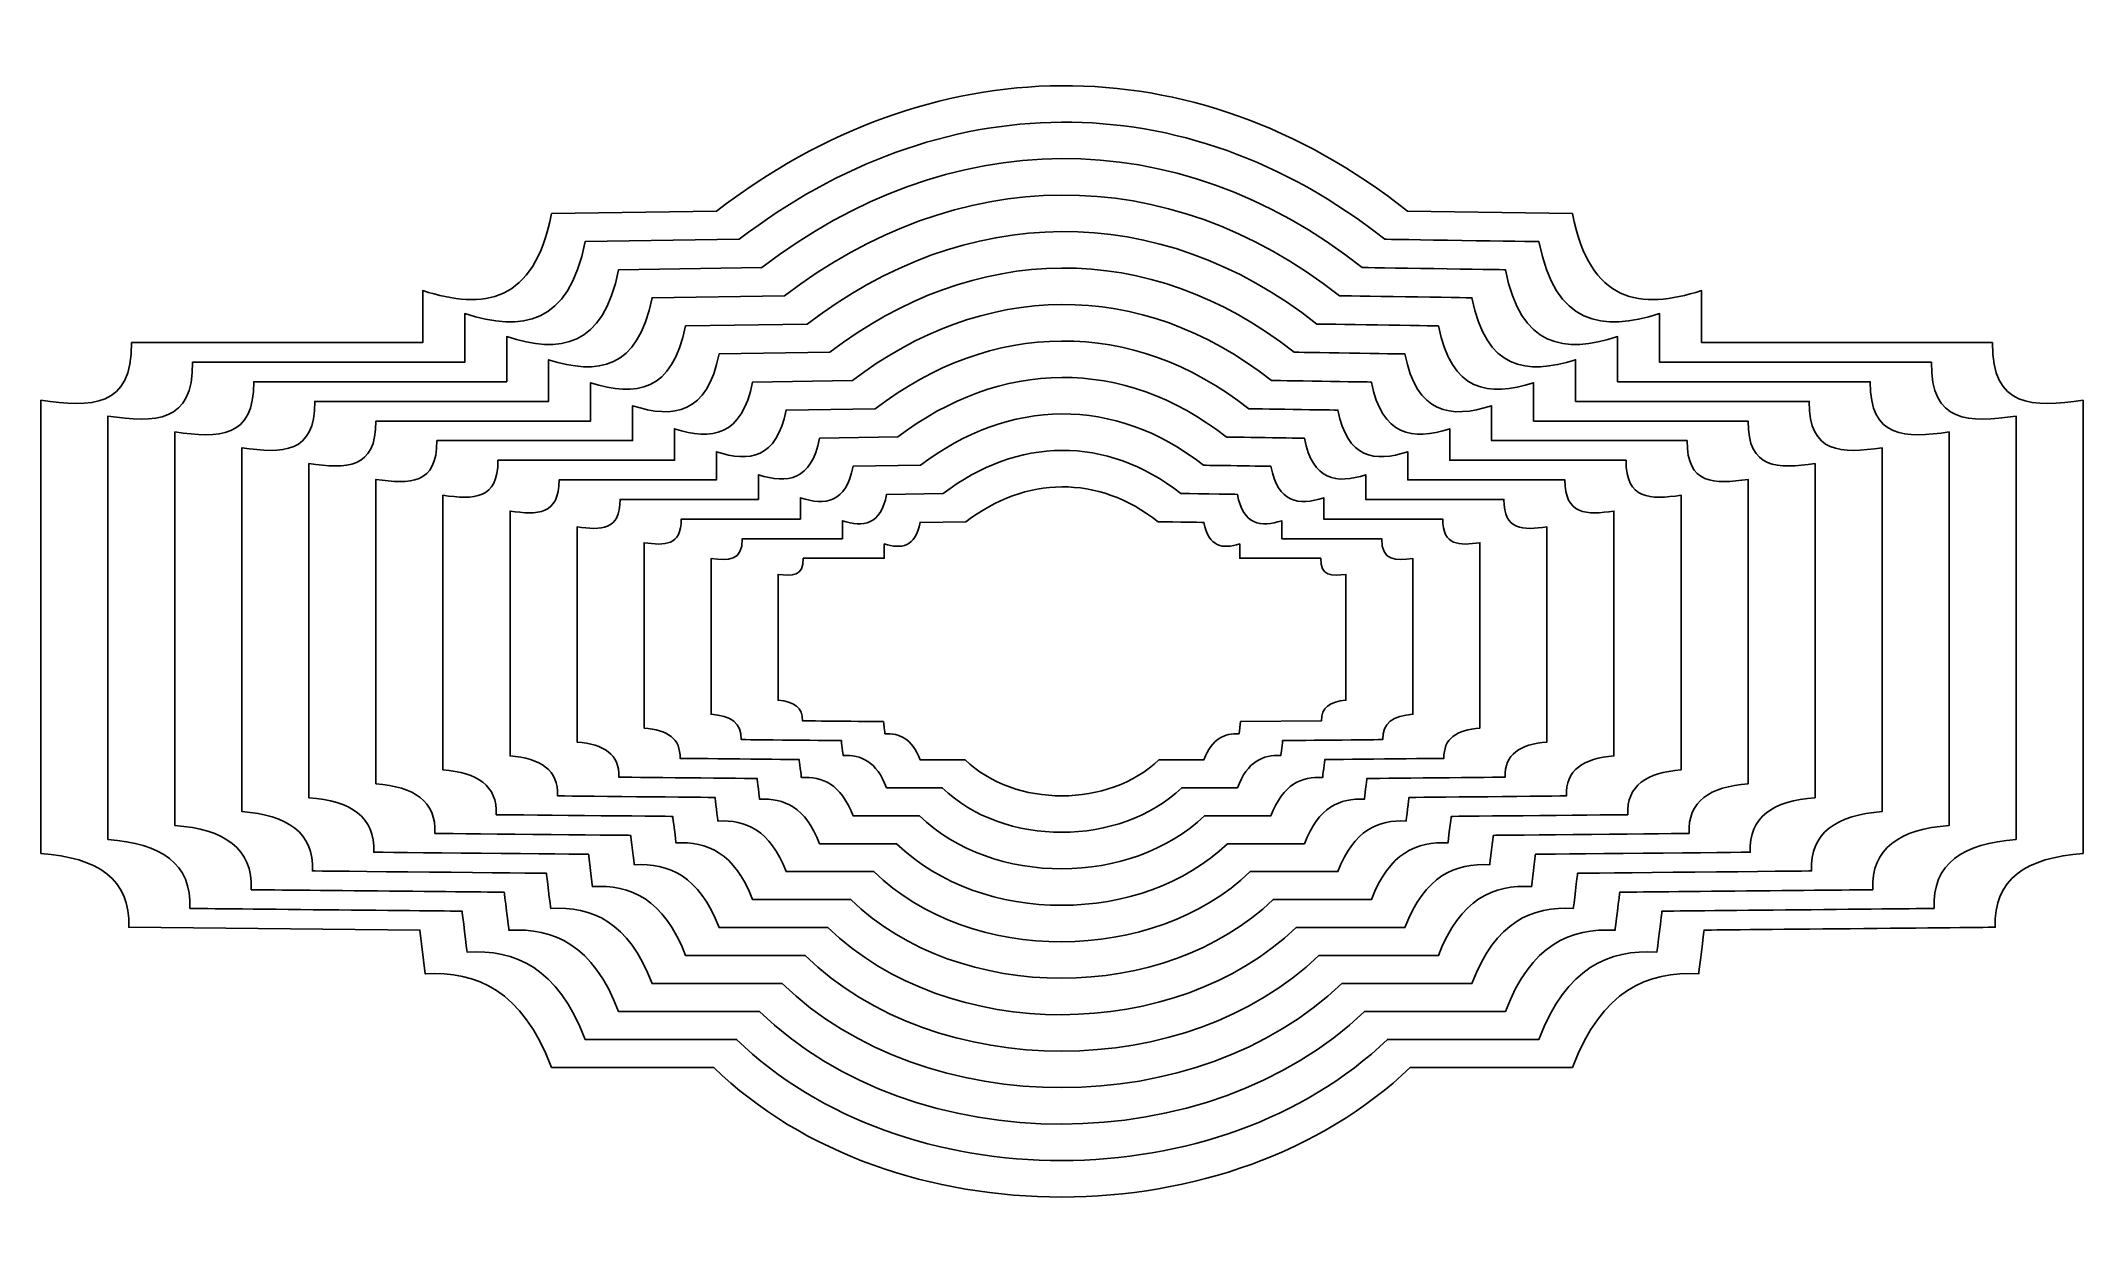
# Model space of a CAD drawing. Header units: centimetres. Extents: x -7.1 to 7.1, y -4.2 to 4.2.
import ezdxf

# ---------------------------------------------------------------- set-up
doc = ezdxf.new("R2010")
doc.units = ezdxf.units.CM
doc.header["$MEASUREMENT"] = 0
doc.layers.add('Layer 1', color=7, linetype='Continuous')

msp = doc.modelspace()

# ---------------------------------------------------------------- linework, layer by layer
at = {"layer": 'Layer 1', "color": 38}
for points, knots in [([(-2.4045, 2.99852), (-2.4045, 2.99852), (-3.5528, 2.98085), (-3.5528, 2.98085), (-3.5528, 2.98085), (-3.5528, 2.98085), (-3.5528, 2.98084), (-3.5528, 2.98084), (-3.5528, 2.98084), (-3.67457, 2.35799), (-4.02355, 2.30701), (-4.44936, 2.44424), (-4.44936, 2.44424), (-4.44936, 2.44424), (-4.44936, 2.44424), (-4.44936, 2.44424), (-4.44936, 2.44424), (-4.44936, 2.44424), (-4.44936, 2.08208), (-4.44936, 2.08208), (-4.44936, 2.08208), (-4.44936, 2.08208), (-4.44936, 2.08208), (-4.44936, 2.08208), (-4.44936, 2.08208), (-4.44936, 2.08208), (-6.47655, 2.08208), (-6.47655, 2.08208), (-6.47655, 2.08208), (-6.47655, 2.08208), (-6.47655, 2.08208), (-6.47655, 2.08208), (-6.47655, 2.08208), (-6.47269, 1.6259), (-6.75733, 1.62971), (-7.10812, 1.68017), (-7.10812, 1.68017), (-7.10812, 1.68017), (-7.10812, 1.68017), (-7.10812, 1.68017), (-7.10812, 1.68017), (-7.10812, 1.68017), (-7.10812, -1.47545), (-7.10812, -1.47545), (-7.10812, -1.47545), (-7.10812, -1.47545), (-7.10812, -1.47545), (-7.10812, -1.47545), (-7.10812, -1.47545), (-6.71493, -1.50558), (-6.48217, -1.65426), (-6.49643, -1.98998), (-6.49643, -1.98998), (-6.49643, -1.98998), (-6.49643, -1.98998), (-6.49643, -1.98998), (-6.49643, -1.98998), (-6.49643, -1.98998), (-4.46924, -2.00985), (-4.46924, -2.00985), (-4.46924, -2.00985), (-4.46924, -2.00985), (-4.46924, -2.00985), (-4.46924, -2.00985), (-4.46924, -2.00985), (-4.46924, -2.00985), (-4.4317, -2.31459), (-4.4317, -2.31459), (-4.4317, -2.31459), (-4.4317, -2.31459), (-4.4317, -2.31459), (-4.4317, -2.31459), (-4.4317, -2.31459), (-4.0744, -2.29611), (-3.75795, -2.42661), (-3.55281, -2.96603), (-3.55281, -2.96603), (-3.55281, -2.96603), (-3.55281, -2.96603), (-3.55281, -2.96603), (-3.55281, -2.96603), (-3.55281, -2.96603), (-2.42438, -2.96603), (-2.42438, -2.96603), (-2.42438, -2.96603), (-2.42438, -2.96603), (-2.42438, -2.96603), (-2.42438, -2.96603), (-2.42438, -2.96603), (-1.17971, -4.17647), (1.17845, -4.164), (2.42498, -2.96603), (2.42498, -2.96603), (2.42498, -2.96603), (2.42498, -2.96603), (2.42498, -2.96603), (2.42498, -2.96603), (2.42498, -2.96603), (3.55341, -2.96603), (3.55341, -2.96603), (3.55341, -2.96603), (3.55341, -2.96603), (3.55341, -2.96602), (3.55341, -2.96602), (3.55341, -2.96602), (3.75855, -2.42661), (4.075, -2.29612), (4.4323, -2.31459), (4.4323, -2.31459), (4.4323, -2.31459), (4.4323, -2.31459), (4.4323, -2.31458), (4.4323, -2.31458), (4.43259, -2.31222), (4.46984, -2.00985), (4.46984, -2.00985), (4.46984, -2.00985), (4.46984, -2.00985), (4.46985, -2.00985), (4.46986, -2.00985), (4.46986, -2.00985), (4.47775, -2.00977), (6.49703, -1.98998), (6.49703, -1.98998), (6.49703, -1.98998), (6.49703, -1.98997), (6.49703, -1.98997), (6.49703, -1.98996), (6.49703, -1.98996), (6.48278, -1.65425), (6.71554, -1.50558), (7.10872, -1.47545), (7.10872, -1.47545), (7.10872, -1.47545), (7.10872, -1.47545), (7.10872, -1.47544), (7.10872, -1.47544), (7.10872, -1.46929), (7.10872, 1.68017), (7.10872, 1.68017), (7.10872, 1.68017), (7.10872, 1.68017), (7.10871, 1.68017), (7.1087, 1.68017), (7.1087, 1.68017), (6.75792, 1.62971), (6.4733, 1.62591), (6.47715, 2.08208), (6.47715, 2.08208), (6.47715, 2.08208), (6.47714, 2.08208), (6.47713, 2.08208), (6.47713, 2.08208), (6.46925, 2.08208), (4.45217, 2.08208), (4.45217, 2.08208), (4.45217, 2.08208), (4.45217, 2.08208), (4.45217, 2.08209), (4.45217, 2.0821), (4.45217, 2.0821), (4.45217, 2.08491), (4.45217, 2.44424), (4.45217, 2.44424), (4.45217, 2.44424), (4.45216, 2.44424), (4.45216, 2.44424), (4.45215, 2.44423), (4.45215, 2.44423), (4.02635, 2.30701), (3.67517, 2.35799), (3.5534, 2.98085), (3.5534, 2.98085), (3.5534, 2.98085), (3.5534, 2.98085), (3.5534, 2.98085), (3.5534, 2.98085), (3.5534, 2.98085), (2.4051, 2.99852), (2.4051, 2.99852), (2.4051, 2.99852), (2.4051, 2.99852), (2.4051, 2.99852), (2.4051, 2.99852), (2.4051, 2.99852), (0.90439, 4.18395), (-0.91649, 4.14076), (-2.40451, 2.99852), (-2.40451, 2.99852), (-2.40451, 2.99852), (-2.40451, 2.99852), (-2.40451, 2.99852), (-2.40451, 2.99852), (-2.40451, 2.99852), (-2.4045, 2.99852), (-2.4045, 2.99852)], [0, 0, 0, 0, 0.02, 0.02, 0.02, 0.02, 0.04, 0.04, 0.04, 0.04, 0.06, 0.06, 0.06, 0.06, 0.08, 0.08, 0.08, 0.08, 0.1, 0.1, 0.1, 0.1, 0.12, 0.12, 0.12, 0.12, 0.14, 0.14, 0.14, 0.14, 0.16, 0.16, 0.16, 0.16, 0.18, 0.18, 0.18, 0.18, 0.2, 0.2, 0.2, 0.2, 0.22, 0.22, 0.22, 0.22, 0.24, 0.24, 0.24, 0.24, 0.26, 0.26, 0.26, 0.26, 0.28, 0.28, 0.28, 0.28, 0.3, 0.3, 0.3, 0.3, 0.32, 0.32, 0.32, 0.32, 0.34, 0.34, 0.34, 0.34, 0.36, 0.36, 0.36, 0.36, 0.38, 0.38, 0.38, 0.38, 0.4, 0.4, 0.4, 0.4, 0.42, 0.42, 0.42, 0.42, 0.44, 0.44, 0.44, 0.44, 0.46, 0.46, 0.46, 0.46, 0.48, 0.48, 0.48, 0.48, 0.5, 0.5, 0.5, 0.5, 0.52, 0.52, 0.52, 0.52, 0.54, 0.54, 0.54, 0.54, 0.56, 0.56, 0.56, 0.56, 0.58, 0.58, 0.58, 0.58, 0.6, 0.6, 0.6, 0.6, 0.62, 0.62, 0.62, 0.62, 0.64, 0.64, 0.64, 0.64, 0.66, 0.66, 0.66, 0.66, 0.68, 0.68, 0.68, 0.68, 0.7, 0.7, 0.7, 0.7, 0.72, 0.72, 0.72, 0.72, 0.74, 0.74, 0.74, 0.74, 0.76, 0.76, 0.76, 0.76, 0.78, 0.78, 0.78, 0.78, 0.8, 0.8, 0.8, 0.8, 0.82, 0.82, 0.82, 0.82, 0.84, 0.84, 0.84, 0.84, 0.86, 0.86, 0.86, 0.86, 0.88, 0.88, 0.88, 0.88, 0.9, 0.9, 0.9, 0.9, 0.92, 0.92, 0.92, 0.92, 0.94, 0.94, 0.94, 0.94, 0.96, 0.96, 0.96, 0.96, 1, 1, 1, 1]), ([(-2.4045, 2.99852), (-2.4045, 2.99852), (-2.4045, 2.99852), (-2.4045, 2.99852), (-2.4045, 2.99852), (-2.4045, 2.99852), (-2.4045, 2.99852), (-2.4045, 2.99852)], [0, 0, 0, 0, 0.33333333, 0.33333333, 0.33333333, 0.33333333, 1, 1, 1, 1])]:
    msp.add_open_spline(points, degree=3, knots=knots, dxfattribs=at)
at = {"layer": 'Layer 1', "lineweight": 25}
for points, knots in [([(-2.4045, 2.99852), (-2.4045, 2.99852), (-3.5528, 2.98085), (-3.5528, 2.98085), (-3.5528, 2.98085), (-3.5528, 2.98085), (-3.5528, 2.98084), (-3.5528, 2.98084), (-3.5528, 2.98084), (-3.67457, 2.35799), (-4.02355, 2.30701), (-4.44936, 2.44424), (-4.44936, 2.44424), (-4.44936, 2.44424), (-4.44936, 2.44424), (-4.44936, 2.44424), (-4.44936, 2.44424), (-4.44936, 2.44424), (-4.44936, 2.08208), (-4.44936, 2.08208), (-4.44936, 2.08208), (-4.44936, 2.08208), (-4.44936, 2.08208), (-4.44936, 2.08208), (-4.44936, 2.08208), (-4.44936, 2.08208), (-6.47655, 2.08208), (-6.47655, 2.08208), (-6.47655, 2.08208), (-6.47655, 2.08208), (-6.47655, 2.08208), (-6.47655, 2.08208), (-6.47655, 2.08208), (-6.47269, 1.6259), (-6.75733, 1.62971), (-7.10812, 1.68017), (-7.10812, 1.68017), (-7.10812, 1.68017), (-7.10812, 1.68017), (-7.10812, 1.68017), (-7.10812, 1.68017), (-7.10812, 1.68017), (-7.10812, -1.47545), (-7.10812, -1.47545), (-7.10812, -1.47545), (-7.10812, -1.47545), (-7.10812, -1.47545), (-7.10812, -1.47545), (-7.10812, -1.47545), (-6.71493, -1.50558), (-6.48217, -1.65426), (-6.49643, -1.98998), (-6.49643, -1.98998), (-6.49643, -1.98998), (-6.49643, -1.98998), (-6.49643, -1.98998), (-6.49643, -1.98998), (-6.49643, -1.98998), (-4.46924, -2.00985), (-4.46924, -2.00985), (-4.46924, -2.00985), (-4.46924, -2.00985), (-4.46924, -2.00985), (-4.46924, -2.00985), (-4.46924, -2.00985), (-4.46924, -2.00985), (-4.4317, -2.31459), (-4.4317, -2.31459), (-4.4317, -2.31459), (-4.4317, -2.31459), (-4.4317, -2.31459), (-4.4317, -2.31459), (-4.4317, -2.31459), (-4.0744, -2.29611), (-3.75795, -2.42661), (-3.55281, -2.96603), (-3.55281, -2.96603), (-3.55281, -2.96603), (-3.55281, -2.96603), (-3.55281, -2.96603), (-3.55281, -2.96603), (-3.55281, -2.96603), (-2.42438, -2.96603), (-2.42438, -2.96603), (-2.42438, -2.96603), (-2.42438, -2.96603), (-2.42438, -2.96603), (-2.42438, -2.96603), (-2.42438, -2.96603), (-1.17971, -4.17647), (1.17845, -4.164), (2.42498, -2.96603), (2.42498, -2.96603), (2.42498, -2.96603), (2.42498, -2.96603), (2.42498, -2.96603), (2.42498, -2.96603), (2.42498, -2.96603), (3.55341, -2.96603), (3.55341, -2.96603), (3.55341, -2.96603), (3.55341, -2.96603), (3.55341, -2.96602), (3.55341, -2.96602), (3.55341, -2.96602), (3.75855, -2.42661), (4.075, -2.29612), (4.4323, -2.31459), (4.4323, -2.31459), (4.4323, -2.31459), (4.4323, -2.31459), (4.4323, -2.31458), (4.4323, -2.31458), (4.43259, -2.31222), (4.46984, -2.00985), (4.46984, -2.00985), (4.46984, -2.00985), (4.46984, -2.00985), (4.46985, -2.00985), (4.46986, -2.00985), (4.46986, -2.00985), (4.47775, -2.00977), (6.49703, -1.98998), (6.49703, -1.98998), (6.49703, -1.98998), (6.49703, -1.98997), (6.49703, -1.98997), (6.49703, -1.98996), (6.49703, -1.98996), (6.48278, -1.65425), (6.71554, -1.50558), (7.10872, -1.47545), (7.10872, -1.47545), (7.10872, -1.47545), (7.10872, -1.47545), (7.10872, -1.47544), (7.10872, -1.47544), (7.10872, -1.46929), (7.10872, 1.68017), (7.10872, 1.68017), (7.10872, 1.68017), (7.10872, 1.68017), (7.10871, 1.68017), (7.1087, 1.68017), (7.1087, 1.68017), (6.75792, 1.62971), (6.4733, 1.62591), (6.47715, 2.08208), (6.47715, 2.08208), (6.47715, 2.08208), (6.47714, 2.08208), (6.47713, 2.08208), (6.47713, 2.08208), (6.46925, 2.08208), (4.45217, 2.08208), (4.45217, 2.08208), (4.45217, 2.08208), (4.45217, 2.08208), (4.45217, 2.08209), (4.45217, 2.0821), (4.45217, 2.0821), (4.45217, 2.08491), (4.45217, 2.44424), (4.45217, 2.44424), (4.45217, 2.44424), (4.45216, 2.44424), (4.45216, 2.44424), (4.45215, 2.44423), (4.45215, 2.44423), (4.02635, 2.30701), (3.67517, 2.35799), (3.5534, 2.98085), (3.5534, 2.98085), (3.5534, 2.98085), (3.5534, 2.98085), (3.5534, 2.98085), (3.5534, 2.98085), (3.5534, 2.98085), (2.4051, 2.99852), (2.4051, 2.99852), (2.4051, 2.99852), (2.4051, 2.99852), (2.4051, 2.99852), (2.4051, 2.99852), (2.4051, 2.99852), (0.90439, 4.18395), (-0.91649, 4.14076), (-2.40451, 2.99852), (-2.40451, 2.99852), (-2.40451, 2.99852), (-2.40451, 2.99852), (-2.40451, 2.99852)], [0, 0, 0, 0, 0.02040816, 0.02040816, 0.02040816, 0.02040816, 0.04081633, 0.04081633, 0.04081633, 0.04081633, 0.06122449, 0.06122449, 0.06122449, 0.06122449, 0.08163265, 0.08163265, 0.08163265, 0.08163265, 0.10204082, 0.10204082, 0.10204082, 0.10204082, 0.12244898, 0.12244898, 0.12244898, 0.12244898, 0.14285714, 0.14285714, 0.14285714, 0.14285714, 0.16326531, 0.16326531, 0.16326531, 0.16326531, 0.18367347, 0.18367347, 0.18367347, 0.18367347, 0.20408163, 0.20408163, 0.20408163, 0.20408163, 0.2244898, 0.2244898, 0.2244898, 0.2244898, 0.24489796, 0.24489796, 0.24489796, 0.24489796, 0.26530612, 0.26530612, 0.26530612, 0.26530612, 0.28571429, 0.28571429, 0.28571429, 0.28571429, 0.30612245, 0.30612245, 0.30612245, 0.30612245, 0.32653061, 0.32653061, 0.32653061, 0.32653061, 0.34693878, 0.34693878, 0.34693878, 0.34693878, 0.36734694, 0.36734694, 0.36734694, 0.36734694, 0.3877551, 0.3877551, 0.3877551, 0.3877551, 0.40816327, 0.40816327, 0.40816327, 0.40816327, 0.42857143, 0.42857143, 0.42857143, 0.42857143, 0.44897959, 0.44897959, 0.44897959, 0.44897959, 0.46938776, 0.46938776, 0.46938776, 0.46938776, 0.48979592, 0.48979592, 0.48979592, 0.48979592, 0.51020408, 0.51020408, 0.51020408, 0.51020408, 0.53061224, 0.53061224, 0.53061224, 0.53061224, 0.55102041, 0.55102041, 0.55102041, 0.55102041, 0.57142857, 0.57142857, 0.57142857, 0.57142857, 0.59183673, 0.59183673, 0.59183673, 0.59183673, 0.6122449, 0.6122449, 0.6122449, 0.6122449, 0.63265306, 0.63265306, 0.63265306, 0.63265306, 0.65306122, 0.65306122, 0.65306122, 0.65306122, 0.67346939, 0.67346939, 0.67346939, 0.67346939, 0.69387755, 0.69387755, 0.69387755, 0.69387755, 0.71428571, 0.71428571, 0.71428571, 0.71428571, 0.73469388, 0.73469388, 0.73469388, 0.73469388, 0.75510204, 0.75510204, 0.75510204, 0.75510204, 0.7755102, 0.7755102, 0.7755102, 0.7755102, 0.79591837, 0.79591837, 0.79591837, 0.79591837, 0.81632653, 0.81632653, 0.81632653, 0.81632653, 0.83673469, 0.83673469, 0.83673469, 0.83673469, 0.85714286, 0.85714286, 0.85714286, 0.85714286, 0.87755102, 0.87755102, 0.87755102, 0.87755102, 0.89795918, 0.89795918, 0.89795918, 0.89795918, 0.91836735, 0.91836735, 0.91836735, 0.91836735, 0.93877551, 0.93877551, 0.93877551, 0.93877551, 0.95918367, 0.95918367, 0.95918367, 0.95918367, 1, 1, 1, 1]), ([(-2.08882, 2.60505), (-2.08882, 2.60505), (-3.08638, 2.5897), (-3.08638, 2.5897), (-3.08638, 2.5897), (-3.08638, 2.5897), (-3.08638, 2.58969), (-3.08638, 2.58969), (-3.08638, 2.58969), (-3.19217, 2.0486), (-3.49534, 2.00432), (-3.86524, 2.12353), (-3.86524, 2.12353), (-3.86524, 2.12353), (-3.86524, 2.12353), (-3.86524, 2.12353), (-3.86524, 2.12353), (-3.86524, 2.12325), (-3.86524, 1.80892), (-3.86524, 1.80892), (-3.86524, 1.80892), (-3.86524, 1.80892), (-3.86524, 1.80892), (-3.86524, 1.80892), (-3.86524, 1.80892), (-3.86603, 1.80892), (-5.62632, 1.80892), (-5.62632, 1.80892), (-5.62632, 1.80892), (-5.62632, 1.80892), (-5.62632, 1.80892), (-5.62632, 1.80892), (-5.62632, 1.80892), (-5.62297, 1.41263), (-5.87024, 1.41594), (-6.17498, 1.45978), (-6.17498, 1.45978), (-6.17498, 1.45978), (-6.17498, 1.45978), (-6.17498, 1.45978), (-6.17498, 1.45978), (-6.17498, 1.45916), (-6.17498, -1.2816), (-6.17498, -1.2816), (-6.17498, -1.2816), (-6.17498, -1.2816), (-6.17498, -1.2816), (-6.17498, -1.2816), (-6.17498, -1.2816), (-5.83341, -1.30778), (-5.6312, -1.43694), (-5.64359, -1.72858), (-5.64359, -1.72858), (-5.64359, -1.72858), (-5.64359, -1.72858), (-5.64359, -1.72858), (-5.64359, -1.72858), (-5.6428, -1.72859), (-3.88251, -1.74585), (-3.88251, -1.74585), (-3.88251, -1.74585), (-3.88251, -1.74585), (-3.88251, -1.74585), (-3.88251, -1.74585), (-3.88251, -1.74585), (-3.88248, -1.74609), (-3.8499, -2.01058), (-3.8499, -2.01058), (-3.8499, -2.01058), (-3.8499, -2.01058), (-3.8499, -2.01058), (-3.8499, -2.01058), (-3.8499, -2.01058), (-3.53951, -1.99453), (-3.2646, -2.1079), (-3.08638, -2.57651), (-3.08638, -2.57651), (-3.08638, -2.57651), (-3.08638, -2.57651), (-3.08638, -2.57651), (-3.08638, -2.57651), (-3.08594, -2.57651), (-2.10609, -2.57651), (-2.10609, -2.57651), (-2.10609, -2.57651), (-2.10609, -2.57651), (-2.10609, -2.57651), (-2.10609, -2.57651), (-2.10609, -2.57651), (-1.02481, -3.62805), (1.02379, -3.61722), (2.10669, -2.57651), (2.10669, -2.57651), (2.10669, -2.57651), (2.10669, -2.57651), (2.10669, -2.57651), (2.10669, -2.57651), (2.10713, -2.57651), (3.08699, -2.57651), (3.08699, -2.57651), (3.08699, -2.57651), (3.08699, -2.57651), (3.08699, -2.5765), (3.08699, -2.5765), (3.08699, -2.5765), (3.2652, -2.1079), (3.54011, -1.99454), (3.85051, -2.01058), (3.85051, -2.01058), (3.85051, -2.01058), (3.85051, -2.01058), (3.85051, -2.01057), (3.85051, -2.01057), (3.85075, -2.00864), (3.88312, -1.74584), (3.88312, -1.74584), (3.88312, -1.74584), (3.88312, -1.74584), (3.88313, -1.74584), (3.88314, -1.74584), (3.88314, -1.74584), (3.88959, -1.74579), (5.6442, -1.72857), (5.6442, -1.72857), (5.6442, -1.72857), (5.6442, -1.72857), (5.6442, -1.72856), (5.6442, -1.72856), (5.6442, -1.72856), (5.63182, -1.43692), (5.83402, -1.30777), (6.1756, -1.28159), (6.1756, -1.28159), (6.1756, -1.28159), (6.1756, -1.28159), (6.1756, -1.28158), (6.1756, -1.28158), (6.1756, -1.27655), (6.1756, 1.45979), (6.1756, 1.45979), (6.1756, 1.45979), (6.17559, 1.45979), (6.17559, 1.45979), (6.17559, 1.45979), (6.17559, 1.45979), (5.87086, 1.41596), (5.62359, 1.41265), (5.62694, 1.80894), (5.62694, 1.80894), (5.62694, 1.80894), (5.62693, 1.80894), (5.62692, 1.80894), (5.62692, 1.80894), (5.62047, 1.80894), (3.86778, 1.80894), (3.86778, 1.80894), (3.86778, 1.80894), (3.86778, 1.80894), (3.86778, 1.80894), (3.86778, 1.80895), (3.86778, 1.80895), (3.86778, 1.81125), (3.86778, 2.12355), (3.86778, 2.12355), (3.86778, 2.12355), (3.86777, 2.12355), (3.86777, 2.12355), (3.86776, 2.12354), (3.86776, 2.12354), (3.49786, 2.00433), (3.19277, 2.04862), (3.08699, 2.58971), (3.08699, 2.58971), (3.08699, 2.58971), (3.08699, 2.58971), (3.08699, 2.58971), (3.08699, 2.58971), (3.08654, 2.58972), (2.08943, 2.60506), (2.08943, 2.60506), (2.08943, 2.60506), (2.08943, 2.60506), (2.08943, 2.60506), (2.08943, 2.60506), (2.08943, 2.60506), (0.78572, 3.63488), (-0.79613, 3.59735), (-2.08882, 2.60506), (-2.08882, 2.60506), (-2.08882, 2.60506), (-2.08882, 2.60506), (-2.08882, 2.60506)], [0, 0, 0, 0, 0.02040816, 0.02040816, 0.02040816, 0.02040816, 0.04081633, 0.04081633, 0.04081633, 0.04081633, 0.06122449, 0.06122449, 0.06122449, 0.06122449, 0.08163265, 0.08163265, 0.08163265, 0.08163265, 0.10204082, 0.10204082, 0.10204082, 0.10204082, 0.12244898, 0.12244898, 0.12244898, 0.12244898, 0.14285714, 0.14285714, 0.14285714, 0.14285714, 0.16326531, 0.16326531, 0.16326531, 0.16326531, 0.18367347, 0.18367347, 0.18367347, 0.18367347, 0.20408163, 0.20408163, 0.20408163, 0.20408163, 0.2244898, 0.2244898, 0.2244898, 0.2244898, 0.24489796, 0.24489796, 0.24489796, 0.24489796, 0.26530612, 0.26530612, 0.26530612, 0.26530612, 0.28571429, 0.28571429, 0.28571429, 0.28571429, 0.30612245, 0.30612245, 0.30612245, 0.30612245, 0.32653061, 0.32653061, 0.32653061, 0.32653061, 0.34693878, 0.34693878, 0.34693878, 0.34693878, 0.36734694, 0.36734694, 0.36734694, 0.36734694, 0.3877551, 0.3877551, 0.3877551, 0.3877551, 0.40816327, 0.40816327, 0.40816327, 0.40816327, 0.42857143, 0.42857143, 0.42857143, 0.42857143, 0.44897959, 0.44897959, 0.44897959, 0.44897959, 0.46938776, 0.46938776, 0.46938776, 0.46938776, 0.48979592, 0.48979592, 0.48979592, 0.48979592, 0.51020408, 0.51020408, 0.51020408, 0.51020408, 0.53061224, 0.53061224, 0.53061224, 0.53061224, 0.55102041, 0.55102041, 0.55102041, 0.55102041, 0.57142857, 0.57142857, 0.57142857, 0.57142857, 0.59183673, 0.59183673, 0.59183673, 0.59183673, 0.6122449, 0.6122449, 0.6122449, 0.6122449, 0.63265306, 0.63265306, 0.63265306, 0.63265306, 0.65306122, 0.65306122, 0.65306122, 0.65306122, 0.67346939, 0.67346939, 0.67346939, 0.67346939, 0.69387755, 0.69387755, 0.69387755, 0.69387755, 0.71428571, 0.71428571, 0.71428571, 0.71428571, 0.73469388, 0.73469388, 0.73469388, 0.73469388, 0.75510204, 0.75510204, 0.75510204, 0.75510204, 0.7755102, 0.7755102, 0.7755102, 0.7755102, 0.79591837, 0.79591837, 0.79591837, 0.79591837, 0.81632653, 0.81632653, 0.81632653, 0.81632653, 0.83673469, 0.83673469, 0.83673469, 0.83673469, 0.85714286, 0.85714286, 0.85714286, 0.85714286, 0.87755102, 0.87755102, 0.87755102, 0.87755102, 0.89795918, 0.89795918, 0.89795918, 0.89795918, 0.91836735, 0.91836735, 0.91836735, 0.91836735, 0.93877551, 0.93877551, 0.93877551, 0.93877551, 0.95918367, 0.95918367, 0.95918367, 0.95918367, 1, 1, 1, 1]), ([(-1.93098, 2.40832), (-1.93098, 2.40832), (-2.85317, 2.39413), (-2.85317, 2.39413), (-2.85317, 2.39413), (-2.85317, 2.39413), (-2.85317, 2.39412), (-2.85317, 2.39412), (-2.85317, 2.39412), (-2.95096, 1.89391), (-3.23123, 1.85297), (-3.57319, 1.96318), (-3.57319, 1.96318), (-3.57319, 1.96318), (-3.57319, 1.96318), (-3.57319, 1.96317), (-3.57319, 1.96317), (-3.57319, 1.96275), (-3.57319, 1.67233), (-3.57319, 1.67233), (-3.57319, 1.67233), (-3.57319, 1.67233), (-3.57319, 1.67233), (-3.5732, 1.67233), (-3.5732, 1.67233), (-3.57439, 1.67233), (-5.20122, 1.67233), (-5.20122, 1.67233), (-5.20122, 1.67233), (-5.20122, 1.67233), (-5.20122, 1.67233), (-5.20122, 1.67232), (-5.20122, 1.67232), (-5.19813, 1.30597), (-5.42671, 1.30903), (-5.70843, 1.34956), (-5.70843, 1.34956), (-5.70843, 1.34956), (-5.70843, 1.34956), (-5.70843, 1.34956), (-5.70843, 1.34956), (-5.70843, 1.34863), (-5.70843, -1.1847), (-5.70843, -1.1847), (-5.70843, -1.1847), (-5.70843, -1.1847), (-5.70843, -1.1847), (-5.70842, -1.1847), (-5.70842, -1.1847), (-5.39265, -1.2089), (-5.20573, -1.3283), (-5.21718, -1.59791), (-5.21718, -1.59791), (-5.21718, -1.59791), (-5.21718, -1.59791), (-5.21717, -1.59791), (-5.21717, -1.59791), (-5.21598, -1.59792), (-3.58915, -1.61387), (-3.58915, -1.61387), (-3.58915, -1.61387), (-3.58915, -1.61387), (-3.58915, -1.61387), (-3.58915, -1.61387), (-3.58915, -1.61387), (-3.5891, -1.61422), (-3.559, -1.8586), (-3.559, -1.8586), (-3.559, -1.8586), (-3.559, -1.8586), (-3.559, -1.8586), (-3.55899, -1.8586), (-3.55899, -1.8586), (-3.27205, -1.84376), (-3.01791, -1.94857), (-2.85316, -2.38177), (-2.85316, -2.38177), (-2.85316, -2.38177), (-2.85316, -2.38177), (-2.85316, -2.38177), (-2.85316, -2.38177), (-2.8525, -2.38177), (-1.94693, -2.38177), (-1.94693, -2.38177), (-1.94693, -2.38177), (-1.94693, -2.38177), (-1.94693, -2.38177), (-1.94693, -2.38177), (-1.94693, -2.38177), (-0.94734, -3.35386), (0.94648, -3.34385), (1.94756, -2.38177), (1.94756, -2.38177), (1.94756, -2.38177), (1.94756, -2.38177), (1.94756, -2.38177), (1.94756, -2.38177), (1.94822, -2.38177), (2.85379, -2.38177), (2.85379, -2.38177), (2.85379, -2.38177), (2.85379, -2.38177), (2.85379, -2.38176), (2.85379, -2.38176), (2.85379, -2.38176), (3.01854, -1.94856), (3.27268, -1.84376), (3.55962, -1.8586), (3.55962, -1.8586), (3.55962, -1.8586), (3.55962, -1.8586), (3.55962, -1.85859), (3.55962, -1.85859), (3.55983, -1.85687), (3.58977, -1.61387), (3.58977, -1.61387), (3.58977, -1.61387), (3.58977, -1.61387), (3.58978, -1.61387), (3.58979, -1.61387), (3.58979, -1.61387), (3.59553, -1.61382), (5.2178, -1.59791), (5.2178, -1.59791), (5.2178, -1.59791), (5.2178, -1.59791), (5.2178, -1.5979), (5.2178, -1.5979), (5.2178, -1.5979), (5.20636, -1.32829), (5.39328, -1.2089), (5.70905, -1.1847), (5.70905, -1.1847), (5.70905, -1.1847), (5.70905, -1.1847), (5.70905, -1.18469), (5.70905, -1.18469), (5.70905, -1.18022), (5.70905, 1.34956), (5.70905, 1.34956), (5.70905, 1.34956), (5.70905, 1.34956), (5.70904, 1.34956), (5.70904, 1.34956), (5.70904, 1.34956), (5.42733, 1.30904), (5.19875, 1.30598), (5.20184, 1.67233), (5.20184, 1.67233), (5.20184, 1.67233), (5.20183, 1.67233), (5.20182, 1.67233), (5.20182, 1.67233), (5.19609, 1.67233), (3.57558, 1.67233), (3.57558, 1.67233), (3.57558, 1.67233), (3.57558, 1.67233), (3.57558, 1.67233), (3.57558, 1.67234), (3.57558, 1.67234), (3.57558, 1.67438), (3.57558, 1.96317), (3.57558, 1.96317), (3.57558, 1.96317), (3.57558, 1.96317), (3.57557, 1.96317), (3.57557, 1.96316), (3.57557, 1.96316), (3.23362, 1.85296), (2.95158, 1.8939), (2.85379, 2.39411), (2.85379, 2.39411), (2.85379, 2.39411), (2.85379, 2.39411), (2.85379, 2.39411), (2.85379, 2.39411), (2.85312, 2.39412), (1.9316, 2.4083), (1.9316, 2.4083), (1.9316, 2.4083), (1.9316, 2.4083), (1.9316, 2.4083), (1.93159, 2.4083), (1.93159, 2.4083), (0.72638, 3.36031), (-0.73596, 3.32562), (-1.93098, 2.4083), (-1.93098, 2.4083), (-1.93098, 2.4083), (-1.93098, 2.4083), (-1.93098, 2.4083)], [0, 0, 0, 0, 0.02040816, 0.02040816, 0.02040816, 0.02040816, 0.04081633, 0.04081633, 0.04081633, 0.04081633, 0.06122449, 0.06122449, 0.06122449, 0.06122449, 0.08163265, 0.08163265, 0.08163265, 0.08163265, 0.10204082, 0.10204082, 0.10204082, 0.10204082, 0.12244898, 0.12244898, 0.12244898, 0.12244898, 0.14285714, 0.14285714, 0.14285714, 0.14285714, 0.16326531, 0.16326531, 0.16326531, 0.16326531, 0.18367347, 0.18367347, 0.18367347, 0.18367347, 0.20408163, 0.20408163, 0.20408163, 0.20408163, 0.2244898, 0.2244898, 0.2244898, 0.2244898, 0.24489796, 0.24489796, 0.24489796, 0.24489796, 0.26530612, 0.26530612, 0.26530612, 0.26530612, 0.28571429, 0.28571429, 0.28571429, 0.28571429, 0.30612245, 0.30612245, 0.30612245, 0.30612245, 0.32653061, 0.32653061, 0.32653061, 0.32653061, 0.34693878, 0.34693878, 0.34693878, 0.34693878, 0.36734694, 0.36734694, 0.36734694, 0.36734694, 0.3877551, 0.3877551, 0.3877551, 0.3877551, 0.40816327, 0.40816327, 0.40816327, 0.40816327, 0.42857143, 0.42857143, 0.42857143, 0.42857143, 0.44897959, 0.44897959, 0.44897959, 0.44897959, 0.46938776, 0.46938776, 0.46938776, 0.46938776, 0.48979592, 0.48979592, 0.48979592, 0.48979592, 0.51020408, 0.51020408, 0.51020408, 0.51020408, 0.53061224, 0.53061224, 0.53061224, 0.53061224, 0.55102041, 0.55102041, 0.55102041, 0.55102041, 0.57142857, 0.57142857, 0.57142857, 0.57142857, 0.59183673, 0.59183673, 0.59183673, 0.59183673, 0.6122449, 0.6122449, 0.6122449, 0.6122449, 0.63265306, 0.63265306, 0.63265306, 0.63265306, 0.65306122, 0.65306122, 0.65306122, 0.65306122, 0.67346939, 0.67346939, 0.67346939, 0.67346939, 0.69387755, 0.69387755, 0.69387755, 0.69387755, 0.71428571, 0.71428571, 0.71428571, 0.71428571, 0.73469388, 0.73469388, 0.73469388, 0.73469388, 0.75510204, 0.75510204, 0.75510204, 0.75510204, 0.7755102, 0.7755102, 0.7755102, 0.7755102, 0.79591837, 0.79591837, 0.79591837, 0.79591837, 0.81632653, 0.81632653, 0.81632653, 0.81632653, 0.83673469, 0.83673469, 0.83673469, 0.83673469, 0.85714286, 0.85714286, 0.85714286, 0.85714286, 0.87755102, 0.87755102, 0.87755102, 0.87755102, 0.89795918, 0.89795918, 0.89795918, 0.89795918, 0.91836735, 0.91836735, 0.91836735, 0.91836735, 0.93877551, 0.93877551, 0.93877551, 0.93877551, 0.95918367, 0.95918367, 0.95918367, 0.95918367, 1, 1, 1, 1]), ([(-1.77314, 2.21159), (-1.77314, 2.21159), (-2.61997, 2.19856), (-2.61997, 2.19856), (-2.61997, 2.19856), (-2.61997, 2.19856), (-2.61997, 2.19855), (-2.61997, 2.19855), (-2.61997, 2.19855), (-2.70977, 1.73922), (-2.96713, 1.70163), (-3.28114, 1.80283), (-3.28114, 1.80283), (-3.28114, 1.80283), (-3.28114, 1.80283), (-3.28114, 1.80282), (-3.28114, 1.80282), (-3.28114, 1.80226), (-3.28114, 1.53575), (-3.28114, 1.53575), (-3.28114, 1.53575), (-3.28114, 1.53575), (-3.28114, 1.53575), (-3.28115, 1.53575), (-3.28115, 1.53575), (-3.28274, 1.53575), (-4.77611, 1.53575), (-4.77611, 1.53575), (-4.77611, 1.53575), (-4.77611, 1.53575), (-4.77611, 1.53574), (-4.77611, 1.53574), (-4.77611, 1.53574), (-4.77327, 1.19934), (-4.98317, 1.20215), (-5.24186, 1.23936), (-5.24186, 1.23936), (-5.24186, 1.23936), (-5.24186, 1.23936), (-5.24186, 1.23936), (-5.24186, 1.23936), (-5.24186, 1.23812), (-5.24186, -1.08778), (-5.24186, -1.08778), (-5.24186, -1.08778), (-5.24186, -1.08778), (-5.24185, -1.08778), (-5.24185, -1.08778), (-5.24185, -1.08778), (-4.95189, -1.11), (-4.78025, -1.21964), (-4.79076, -1.46722), (-4.79076, -1.46722), (-4.79076, -1.46722), (-4.79076, -1.46722), (-4.79075, -1.46722), (-4.79075, -1.46722), (-4.78916, -1.46724), (-3.29579, -1.48188), (-3.29579, -1.48188), (-3.29579, -1.48188), (-3.29579, -1.48188), (-3.29579, -1.48188), (-3.29579, -1.48189), (-3.29579, -1.48189), (-3.29574, -1.48236), (-3.26811, -1.70662), (-3.26811, -1.70662), (-3.26811, -1.70662), (-3.26811, -1.70662), (-3.26811, -1.70662), (-3.2681, -1.70662), (-3.2681, -1.70662), (-3.00461, -1.693), (-2.77124, -1.78924), (-2.61996, -2.18703), (-2.61996, -2.18703), (-2.61996, -2.18703), (-2.61996, -2.18703), (-2.61995, -2.18703), (-2.61995, -2.18703), (-2.61907, -2.18703), (-1.78779, -2.18703), (-1.78779, -2.18703), (-1.78779, -2.18703), (-1.78779, -2.18703), (-1.78779, -2.18703), (-1.78778, -2.18704), (-1.78778, -2.18704), (-0.86989, -3.07968), (0.86916, -3.07049), (1.78842, -2.18703), (1.78842, -2.18703), (1.78842, -2.18703), (1.78842, -2.18703), (1.78842, -2.18703), (1.78842, -2.18703), (1.78931, -2.18703), (2.62058, -2.18703), (2.62058, -2.18703), (2.62058, -2.18703), (2.62058, -2.18703), (2.62058, -2.18702), (2.62058, -2.18702), (2.62058, -2.18702), (2.77186, -1.78923), (3.00523, -1.69299), (3.26872, -1.70662), (3.26872, -1.70662), (3.26872, -1.70662), (3.26872, -1.70662), (3.26872, -1.70661), (3.26872, -1.70661), (3.26891, -1.70511), (3.2964, -1.48188), (3.2964, -1.48188), (3.2964, -1.48188), (3.2964, -1.48188), (3.2964, -1.48188), (3.29641, -1.48188), (3.29641, -1.48188), (3.30143, -1.48183), (4.79137, -1.46722), (4.79137, -1.46722), (4.79137, -1.46722), (4.79137, -1.46722), (4.79137, -1.46721), (4.79137, -1.46721), (4.79137, -1.46721), (4.78086, -1.21964), (4.95251, -1.11), (5.24247, -1.08778), (5.24247, -1.08778), (5.24247, -1.08778), (5.24247, -1.08778), (5.24247, -1.08777), (5.24247, -1.08777), (5.24247, -1.08386), (5.24247, 1.23937), (5.24247, 1.23937), (5.24247, 1.23937), (5.24247, 1.23937), (5.24246, 1.23937), (5.24246, 1.23937), (5.24246, 1.23937), (4.98377, 1.20216), (4.77387, 1.19935), (4.77672, 1.53576), (4.77672, 1.53576), (4.77672, 1.53576), (4.77671, 1.53576), (4.77671, 1.53576), (4.77671, 1.53576), (4.7717, 1.53576), (3.28338, 1.53576), (3.28338, 1.53576), (3.28338, 1.53576), (3.28338, 1.53576), (3.28338, 1.53576), (3.28338, 1.53577), (3.28338, 1.53577), (3.28338, 1.53756), (3.28338, 1.80284), (3.28338, 1.80284), (3.28338, 1.80284), (3.28338, 1.80284), (3.28337, 1.80284), (3.28337, 1.80284), (3.28337, 1.80284), (2.96936, 1.70164), (2.71038, 1.73924), (2.62058, 2.19857), (2.62058, 2.19857), (2.62058, 2.19857), (2.62058, 2.19857), (2.62058, 2.19857), (2.62058, 2.19857), (2.61968, 2.19858), (1.77376, 2.2116), (1.77376, 2.2116), (1.77376, 2.2116), (1.77376, 2.2116), (1.77375, 2.2116), (1.77375, 2.21161), (1.77375, 2.21161), (0.66704, 3.08581), (-0.67578, 3.05396), (-1.77314, 2.2116), (-1.77314, 2.2116), (-1.77314, 2.2116), (-1.77314, 2.2116), (-1.77314, 2.2116)], [0, 0, 0, 0, 0.02040816, 0.02040816, 0.02040816, 0.02040816, 0.04081633, 0.04081633, 0.04081633, 0.04081633, 0.06122449, 0.06122449, 0.06122449, 0.06122449, 0.08163265, 0.08163265, 0.08163265, 0.08163265, 0.10204082, 0.10204082, 0.10204082, 0.10204082, 0.12244898, 0.12244898, 0.12244898, 0.12244898, 0.14285714, 0.14285714, 0.14285714, 0.14285714, 0.16326531, 0.16326531, 0.16326531, 0.16326531, 0.18367347, 0.18367347, 0.18367347, 0.18367347, 0.20408163, 0.20408163, 0.20408163, 0.20408163, 0.2244898, 0.2244898, 0.2244898, 0.2244898, 0.24489796, 0.24489796, 0.24489796, 0.24489796, 0.26530612, 0.26530612, 0.26530612, 0.26530612, 0.28571429, 0.28571429, 0.28571429, 0.28571429, 0.30612245, 0.30612245, 0.30612245, 0.30612245, 0.32653061, 0.32653061, 0.32653061, 0.32653061, 0.34693878, 0.34693878, 0.34693878, 0.34693878, 0.36734694, 0.36734694, 0.36734694, 0.36734694, 0.3877551, 0.3877551, 0.3877551, 0.3877551, 0.40816327, 0.40816327, 0.40816327, 0.40816327, 0.42857143, 0.42857143, 0.42857143, 0.42857143, 0.44897959, 0.44897959, 0.44897959, 0.44897959, 0.46938776, 0.46938776, 0.46938776, 0.46938776, 0.48979592, 0.48979592, 0.48979592, 0.48979592, 0.51020408, 0.51020408, 0.51020408, 0.51020408, 0.53061224, 0.53061224, 0.53061224, 0.53061224, 0.55102041, 0.55102041, 0.55102041, 0.55102041, 0.57142857, 0.57142857, 0.57142857, 0.57142857, 0.59183673, 0.59183673, 0.59183673, 0.59183673, 0.6122449, 0.6122449, 0.6122449, 0.6122449, 0.63265306, 0.63265306, 0.63265306, 0.63265306, 0.65306122, 0.65306122, 0.65306122, 0.65306122, 0.67346939, 0.67346939, 0.67346939, 0.67346939, 0.69387755, 0.69387755, 0.69387755, 0.69387755, 0.71428571, 0.71428571, 0.71428571, 0.71428571, 0.73469388, 0.73469388, 0.73469388, 0.73469388, 0.75510204, 0.75510204, 0.75510204, 0.75510204, 0.7755102, 0.7755102, 0.7755102, 0.7755102, 0.79591837, 0.79591837, 0.79591837, 0.79591837, 0.81632653, 0.81632653, 0.81632653, 0.81632653, 0.83673469, 0.83673469, 0.83673469, 0.83673469, 0.85714286, 0.85714286, 0.85714286, 0.85714286, 0.87755102, 0.87755102, 0.87755102, 0.87755102, 0.89795918, 0.89795918, 0.89795918, 0.89795918, 0.91836735, 0.91836735, 0.91836735, 0.91836735, 0.93877551, 0.93877551, 0.93877551, 0.93877551, 0.95918367, 0.95918367, 0.95918367, 0.95918367, 1, 1, 1, 1]), ([(-2.4045, 2.99852), (-2.4045, 2.99852), (-2.4045, 2.99852), (-2.4045, 2.99852), (-2.4045, 2.99852), (-2.4045, 2.99852), (-2.4045, 2.99852), (-2.4045, 2.99852)], [0, 0, 0, 0, 0.33333333, 0.33333333, 0.33333333, 0.33333333, 1, 1, 1, 1]), ([(-1.6153, 2.01485), (-1.6153, 2.01485), (-2.38676, 2.00298), (-2.38676, 2.00298), (-2.38676, 2.00298), (-2.38676, 2.00298), (-2.38676, 2.00297), (-2.38676, 2.00297), (-2.38676, 2.00297), (-2.46857, 1.58452), (-2.70302, 1.55028), (-2.98909, 1.64247), (-2.98909, 1.64247), (-2.98909, 1.64247), (-2.98909, 1.64247), (-2.98909, 1.64246), (-2.98909, 1.64246), (-2.98909, 1.64176), (-2.98909, 1.39916), (-2.98909, 1.39916), (-2.98909, 1.39916), (-2.98909, 1.39916), (-2.98909, 1.39916), (-2.9891, 1.39916), (-2.9891, 1.39916), (-2.99109, 1.39916), (-4.35101, 1.39916), (-4.35101, 1.39916), (-4.35101, 1.39916), (-4.35101, 1.39916), (-4.35101, 1.39915), (-4.35101, 1.39915), (-4.35101, 1.39915), (-4.34843, 1.09269), (-4.53965, 1.09525), (-4.77531, 1.12915), (-4.77531, 1.12915), (-4.77531, 1.12915), (-4.77531, 1.12915), (-4.77531, 1.12915), (-4.77531, 1.12915), (-4.77531, 1.1276), (-4.77531, -0.99087), (-4.77531, -0.99087), (-4.77531, -0.99087), (-4.77531, -0.99087), (-4.7753, -0.99087), (-4.7753, -0.99087), (-4.7753, -0.99087), (-4.51115, -1.01112), (-4.35478, -1.111), (-4.36436, -1.33654), (-4.36436, -1.33654), (-4.36436, -1.33654), (-4.36436, -1.33654), (-4.36435, -1.33654), (-4.36435, -1.33654), (-4.36236, -1.33656), (-3.00244, -1.34989), (-3.00244, -1.34989), (-3.00244, -1.34989), (-3.00244, -1.34989), (-3.00244, -1.34989), (-3.00244, -1.3499), (-3.00244, -1.3499), (-3.00239, -1.35049), (-2.97722, -1.55463), (-2.97722, -1.55463), (-2.97722, -1.55463), (-2.97722, -1.55463), (-2.97721, -1.55463), (-2.97721, -1.55463), (-2.97721, -1.55463), (-2.73717, -1.54222), (-2.52458, -1.62989), (-2.38676, -1.99228), (-2.38676, -1.99228), (-2.38676, -1.99228), (-2.38676, -1.99228), (-2.38675, -1.99228), (-2.38675, -1.99228), (-2.38564, -1.99228), (-1.62865, -1.99228), (-1.62865, -1.99228), (-1.62865, -1.99228), (-1.62865, -1.99228), (-1.62865, -1.99228), (-1.62864, -1.99229), (-1.62864, -1.99229), (-0.79244, -2.80549), (0.79182, -2.79711), (1.62927, -1.99228), (1.62927, -1.99228), (1.62927, -1.99228), (1.62927, -1.99228), (1.62928, -1.99228), (1.62928, -1.99228), (1.63039, -1.99228), (2.38738, -1.99228), (2.38738, -1.99228), (2.38738, -1.99228), (2.38738, -1.99228), (2.38738, -1.99228), (2.38738, -1.99227), (2.38738, -1.99227), (2.5252, -1.62988), (2.7378, -1.54221), (2.97784, -1.55462), (2.97784, -1.55462), (2.97784, -1.55462), (2.97784, -1.55462), (2.97784, -1.55461), (2.97784, -1.55461), (2.978, -1.55332), (3.00306, -1.34988), (3.00306, -1.34988), (3.00306, -1.34988), (3.00306, -1.34988), (3.00306, -1.34988), (3.00307, -1.34988), (3.00307, -1.34988), (3.00737, -1.34983), (4.36498, -1.33653), (4.36498, -1.33653), (4.36498, -1.33653), (4.36498, -1.33653), (4.36498, -1.33652), (4.36498, -1.33652), (4.36498, -1.33652), (4.3554, -1.11098), (4.51178, -1.0111), (4.77593, -0.99086), (4.77593, -0.99086), (4.77593, -0.99086), (4.77593, -0.99086), (4.77593, -0.99086), (4.77593, -0.99086), (4.77593, -0.9875), (4.77593, 1.12916), (4.77593, 1.12916), (4.77593, 1.12916), (4.77593, 1.12916), (4.77592, 1.12916), (4.77592, 1.12916), (4.77592, 1.12916), (4.54026, 1.09526), (4.34904, 1.0927), (4.35163, 1.39917), (4.35163, 1.39917), (4.35163, 1.39917), (4.35163, 1.39917), (4.35162, 1.39917), (4.35162, 1.39917), (4.34732, 1.39917), (2.9912, 1.39917), (2.9912, 1.39917), (2.9912, 1.39917), (2.9912, 1.39917), (2.9912, 1.39917), (2.9912, 1.39918), (2.9912, 1.39918), (2.9912, 1.40071), (2.9912, 1.64248), (2.9912, 1.64248), (2.9912, 1.64248), (2.9912, 1.64248), (2.99119, 1.64248), (2.99119, 1.64248), (2.99119, 1.64248), (2.70513, 1.55029), (2.46919, 1.58454), (2.38739, 2.00299), (2.38739, 2.00299), (2.38739, 2.00299), (2.38739, 2.00299), (2.38738, 2.00299), (2.38738, 2.00299), (2.38626, 2.00301), (1.61593, 2.01486), (1.61593, 2.01486), (1.61593, 2.01486), (1.61593, 2.01486), (1.61592, 2.01486), (1.61592, 2.01487), (1.61592, 2.01487), (0.60771, 2.81127), (-0.6156, 2.78224), (-1.61529, 2.01486), (-1.61529, 2.01486), (-1.61529, 2.01486), (-1.61529, 2.01486), (-1.61529, 2.01486)], [0, 0, 0, 0, 0.02040816, 0.02040816, 0.02040816, 0.02040816, 0.04081633, 0.04081633, 0.04081633, 0.04081633, 0.06122449, 0.06122449, 0.06122449, 0.06122449, 0.08163265, 0.08163265, 0.08163265, 0.08163265, 0.10204082, 0.10204082, 0.10204082, 0.10204082, 0.12244898, 0.12244898, 0.12244898, 0.12244898, 0.14285714, 0.14285714, 0.14285714, 0.14285714, 0.16326531, 0.16326531, 0.16326531, 0.16326531, 0.18367347, 0.18367347, 0.18367347, 0.18367347, 0.20408163, 0.20408163, 0.20408163, 0.20408163, 0.2244898, 0.2244898, 0.2244898, 0.2244898, 0.24489796, 0.24489796, 0.24489796, 0.24489796, 0.26530612, 0.26530612, 0.26530612, 0.26530612, 0.28571429, 0.28571429, 0.28571429, 0.28571429, 0.30612245, 0.30612245, 0.30612245, 0.30612245, 0.32653061, 0.32653061, 0.32653061, 0.32653061, 0.34693878, 0.34693878, 0.34693878, 0.34693878, 0.36734694, 0.36734694, 0.36734694, 0.36734694, 0.3877551, 0.3877551, 0.3877551, 0.3877551, 0.40816327, 0.40816327, 0.40816327, 0.40816327, 0.42857143, 0.42857143, 0.42857143, 0.42857143, 0.44897959, 0.44897959, 0.44897959, 0.44897959, 0.46938776, 0.46938776, 0.46938776, 0.46938776, 0.48979592, 0.48979592, 0.48979592, 0.48979592, 0.51020408, 0.51020408, 0.51020408, 0.51020408, 0.53061224, 0.53061224, 0.53061224, 0.53061224, 0.55102041, 0.55102041, 0.55102041, 0.55102041, 0.57142857, 0.57142857, 0.57142857, 0.57142857, 0.59183673, 0.59183673, 0.59183673, 0.59183673, 0.6122449, 0.6122449, 0.6122449, 0.6122449, 0.63265306, 0.63265306, 0.63265306, 0.63265306, 0.65306122, 0.65306122, 0.65306122, 0.65306122, 0.67346939, 0.67346939, 0.67346939, 0.67346939, 0.69387755, 0.69387755, 0.69387755, 0.69387755, 0.71428571, 0.71428571, 0.71428571, 0.71428571, 0.73469388, 0.73469388, 0.73469388, 0.73469388, 0.75510204, 0.75510204, 0.75510204, 0.75510204, 0.7755102, 0.7755102, 0.7755102, 0.7755102, 0.79591837, 0.79591837, 0.79591837, 0.79591837, 0.81632653, 0.81632653, 0.81632653, 0.81632653, 0.83673469, 0.83673469, 0.83673469, 0.83673469, 0.85714286, 0.85714286, 0.85714286, 0.85714286, 0.87755102, 0.87755102, 0.87755102, 0.87755102, 0.89795918, 0.89795918, 0.89795918, 0.89795918, 0.91836735, 0.91836735, 0.91836735, 0.91836735, 0.93877551, 0.93877551, 0.93877551, 0.93877551, 0.95918367, 0.95918367, 0.95918367, 0.95918367, 1, 1, 1, 1]), ([(-2.08882, 2.60505), (-2.08882, 2.60505), (-2.08882, 2.60505), (-2.08882, 2.60505), (-2.08882, 2.60505), (-2.08882, 2.60505), (-2.08882, 2.60505), (-2.08882, 2.60505)], [0, 0, 0, 0, 0.33333333, 0.33333333, 0.33333333, 0.33333333, 1, 1, 1, 1]), ([(-1.45746, 1.81812), (-1.45746, 1.81812), (-2.15355, 1.80741), (-2.15355, 1.80741), (-2.15355, 1.80741), (-2.15355, 1.80741), (-2.15355, 1.80741), (-2.15355, 1.8074), (-2.15355, 1.8074), (-2.22737, 1.42983), (-2.43892, 1.39893), (-2.69703, 1.48212), (-2.69703, 1.48212), (-2.69703, 1.48212), (-2.69703, 1.48212), (-2.69703, 1.48211), (-2.69703, 1.48211), (-2.69703, 1.48127), (-2.69703, 1.26258), (-2.69703, 1.26258), (-2.69703, 1.26258), (-2.69703, 1.26258), (-2.69703, 1.26258), (-2.69704, 1.26258), (-2.69704, 1.26258), (-2.69942, 1.26258), (-3.92589, 1.26258), (-3.92589, 1.26258), (-3.92589, 1.26258), (-3.92589, 1.26258), (-3.92589, 1.26257), (-3.92589, 1.26257), (-3.92589, 1.26257), (-3.92356, 0.98605), (-4.0961, 0.98836), (-4.30874, 1.01895), (-4.30874, 1.01895), (-4.30874, 1.01895), (-4.30874, 1.01895), (-4.30874, 1.01894), (-4.30874, 1.01894), (-4.30874, 1.01708), (-4.30874, -0.89396), (-4.30874, -0.89396), (-4.30874, -0.89396), (-4.30874, -0.89396), (-4.30873, -0.89396), (-4.30873, -0.89396), (-4.30873, -0.89396), (-4.07039, -0.91223), (-3.9293, -1.00235), (-3.93794, -1.20586), (-3.93794, -1.20586), (-3.93794, -1.20586), (-3.93794, -1.20586), (-3.93793, -1.20586), (-3.93793, -1.20586), (-3.93555, -1.20588), (-2.70908, -1.21791), (-2.70908, -1.21791), (-2.70908, -1.21791), (-2.70908, -1.21791), (-2.70908, -1.21791), (-2.70908, -1.21792), (-2.70908, -1.21792), (-2.709, -1.21863), (-2.68632, -1.40264), (-2.68632, -1.40264), (-2.68632, -1.40264), (-2.68632, -1.40264), (-2.68631, -1.40264), (-2.68631, -1.40264), (-2.68631, -1.40264), (-2.46973, -1.39144), (-2.2779, -1.47055), (-2.15354, -1.79754), (-2.15354, -1.79754), (-2.15354, -1.79754), (-2.15354, -1.79754), (-2.15353, -1.79754), (-2.15353, -1.79754), (-2.1522, -1.79754), (-1.4695, -1.79754), (-1.4695, -1.79754), (-1.4695, -1.79754), (-1.4695, -1.79754), (-1.46949, -1.79755), (-1.46949, -1.79755), (-1.46949, -1.79755), (-0.71498, -2.5313), (0.7145, -2.52374), (1.47013, -1.79754), (1.47013, -1.79754), (1.47013, -1.79754), (1.47013, -1.79754), (1.47014, -1.79754), (1.47014, -1.79754), (1.47147, -1.79754), (2.15417, -1.79754), (2.15417, -1.79754), (2.15417, -1.79754), (2.15417, -1.79754), (2.15417, -1.79754), (2.15417, -1.79753), (2.15417, -1.79753), (2.27853, -1.47055), (2.47035, -1.39144), (2.68694, -1.40264), (2.68694, -1.40264), (2.68694, -1.40264), (2.68694, -1.40264), (2.68694, -1.40263), (2.68694, -1.40263), (2.68707, -1.40156), (2.7097, -1.21791), (2.7097, -1.21791), (2.7097, -1.21791), (2.7097, -1.21791), (2.7097, -1.21791), (2.70971, -1.21791), (2.70971, -1.21791), (2.7133, -1.21788), (3.93856, -1.20586), (3.93856, -1.20586), (3.93856, -1.20586), (3.93856, -1.20586), (3.93856, -1.20586), (3.93856, -1.20585), (3.93856, -1.20585), (3.92992, -1.00235), (4.07102, -0.91222), (4.30936, -0.89396), (4.30936, -0.89396), (4.30936, -0.89396), (4.30936, -0.89396), (4.30936, -0.89396), (4.30936, -0.89396), (4.30936, -0.89116), (4.30936, 1.01894), (4.30936, 1.01894), (4.30936, 1.01894), (4.30936, 1.01894), (4.30936, 1.01894), (4.30935, 1.01894), (4.30935, 1.01894), (4.09671, 0.98835), (3.92417, 0.98605), (3.92651, 1.26257), (3.92651, 1.26257), (3.92651, 1.26257), (3.92651, 1.26257), (3.9265, 1.26257), (3.9265, 1.26257), (3.92292, 1.26257), (2.69899, 1.26257), (2.69899, 1.26257), (2.69899, 1.26257), (2.69899, 1.26257), (2.69899, 1.26257), (2.69899, 1.26258), (2.69899, 1.26258), (2.69899, 1.26386), (2.69899, 1.48211), (2.69899, 1.48211), (2.69899, 1.48211), (2.69899, 1.48211), (2.69898, 1.48211), (2.69898, 1.48211), (2.69898, 1.48211), (2.44087, 1.39893), (2.22798, 1.42983), (2.15417, 1.8074), (2.15417, 1.8074), (2.15417, 1.8074), (2.15417, 1.8074), (2.15416, 1.8074), (2.15416, 1.8074), (2.15281, 1.80742), (1.45808, 1.81811), (1.45808, 1.81811), (1.45808, 1.81811), (1.45808, 1.81811), (1.45807, 1.81812), (1.45807, 1.81812), (1.45807, 1.81812), (0.54836, 2.53671), (-0.55544, 2.51052), (-1.45746, 1.81811), (-1.45746, 1.81811), (-1.45746, 1.81811), (-1.45746, 1.81811), (-1.45746, 1.81811)], [0, 0, 0, 0, 0.02040816, 0.02040816, 0.02040816, 0.02040816, 0.04081633, 0.04081633, 0.04081633, 0.04081633, 0.06122449, 0.06122449, 0.06122449, 0.06122449, 0.08163265, 0.08163265, 0.08163265, 0.08163265, 0.10204082, 0.10204082, 0.10204082, 0.10204082, 0.12244898, 0.12244898, 0.12244898, 0.12244898, 0.14285714, 0.14285714, 0.14285714, 0.14285714, 0.16326531, 0.16326531, 0.16326531, 0.16326531, 0.18367347, 0.18367347, 0.18367347, 0.18367347, 0.20408163, 0.20408163, 0.20408163, 0.20408163, 0.2244898, 0.2244898, 0.2244898, 0.2244898, 0.24489796, 0.24489796, 0.24489796, 0.24489796, 0.26530612, 0.26530612, 0.26530612, 0.26530612, 0.28571429, 0.28571429, 0.28571429, 0.28571429, 0.30612245, 0.30612245, 0.30612245, 0.30612245, 0.32653061, 0.32653061, 0.32653061, 0.32653061, 0.34693878, 0.34693878, 0.34693878, 0.34693878, 0.36734694, 0.36734694, 0.36734694, 0.36734694, 0.3877551, 0.3877551, 0.3877551, 0.3877551, 0.40816327, 0.40816327, 0.40816327, 0.40816327, 0.42857143, 0.42857143, 0.42857143, 0.42857143, 0.44897959, 0.44897959, 0.44897959, 0.44897959, 0.46938776, 0.46938776, 0.46938776, 0.46938776, 0.48979592, 0.48979592, 0.48979592, 0.48979592, 0.51020408, 0.51020408, 0.51020408, 0.51020408, 0.53061224, 0.53061224, 0.53061224, 0.53061224, 0.55102041, 0.55102041, 0.55102041, 0.55102041, 0.57142857, 0.57142857, 0.57142857, 0.57142857, 0.59183673, 0.59183673, 0.59183673, 0.59183673, 0.6122449, 0.6122449, 0.6122449, 0.6122449, 0.63265306, 0.63265306, 0.63265306, 0.63265306, 0.65306122, 0.65306122, 0.65306122, 0.65306122, 0.67346939, 0.67346939, 0.67346939, 0.67346939, 0.69387755, 0.69387755, 0.69387755, 0.69387755, 0.71428571, 0.71428571, 0.71428571, 0.71428571, 0.73469388, 0.73469388, 0.73469388, 0.73469388, 0.75510204, 0.75510204, 0.75510204, 0.75510204, 0.7755102, 0.7755102, 0.7755102, 0.7755102, 0.79591837, 0.79591837, 0.79591837, 0.79591837, 0.81632653, 0.81632653, 0.81632653, 0.81632653, 0.83673469, 0.83673469, 0.83673469, 0.83673469, 0.85714286, 0.85714286, 0.85714286, 0.85714286, 0.87755102, 0.87755102, 0.87755102, 0.87755102, 0.89795918, 0.89795918, 0.89795918, 0.89795918, 0.91836735, 0.91836735, 0.91836735, 0.91836735, 0.93877551, 0.93877551, 0.93877551, 0.93877551, 0.95918367, 0.95918367, 0.95918367, 0.95918367, 1, 1, 1, 1]), ([(-1.93098, 2.40832), (-1.93098, 2.40832), (-1.93098, 2.40832), (-1.93098, 2.40832), (-1.93098, 2.40832), (-1.93098, 2.40832), (-1.93098, 2.40832), (-1.93098, 2.40832)], [0, 0, 0, 0, 0.33333333, 0.33333333, 0.33333333, 0.33333333, 1, 1, 1, 1]), ([(-1.29962, 1.62139), (-1.29962, 1.62139), (-1.92034, 1.61184), (-1.92034, 1.61184), (-1.92034, 1.61184), (-1.92034, 1.61184), (-1.92034, 1.61184), (-1.92034, 1.61183), (-1.92034, 1.61183), (-1.98616, 1.27514), (-2.17481, 1.24759), (-2.40498, 1.32177), (-2.40498, 1.32177), (-2.40498, 1.32177), (-2.40498, 1.32177), (-2.40498, 1.32176), (-2.40498, 1.32176), (-2.40498, 1.32077), (-2.40498, 1.12601), (-2.40498, 1.12601), (-2.40498, 1.12601), (-2.40498, 1.12601), (-2.40499, 1.12601), (-2.405, 1.12601), (-2.405, 1.12601), (-2.40778, 1.12601), (-3.50079, 1.12601), (-3.50079, 1.12601), (-3.50079, 1.12601), (-3.50079, 1.126), (-3.50079, 1.126), (-3.50079, 1.126), (-3.50079, 1.126), (-3.49871, 0.87943), (-3.65257, 0.88149), (-3.84219, 0.90876), (-3.84219, 0.90876), (-3.84219, 0.90876), (-3.84219, 0.90876), (-3.84219, 0.90875), (-3.84219, 0.90875), (-3.84219, 0.90658), (-3.84219, -0.79703), (-3.84219, -0.79703), (-3.84219, -0.79703), (-3.84219, -0.79703), (-3.84218, -0.79703), (-3.84218, -0.79703), (-3.84218, -0.79703), (-3.62965, -0.81332), (-3.50383, -0.89369), (-3.51154, -1.07516), (-3.51154, -1.07516), (-3.51154, -1.07516), (-3.51153, -1.07516), (-3.51152, -1.07516), (-3.51152, -1.07516), (-3.50874, -1.07519), (-2.41573, -1.0859), (-2.41573, -1.0859), (-2.41573, -1.0859), (-2.41573, -1.0859), (-2.41573, -1.0859), (-2.41573, -1.08591), (-2.41573, -1.08591), (-2.41562, -1.08674), (-2.39544, -1.25063), (-2.39544, -1.25063), (-2.39544, -1.25063), (-2.39544, -1.25063), (-2.39543, -1.25063), (-2.39543, -1.25063), (-2.39543, -1.25063), (-2.2023, -1.24065), (-2.03124, -1.31119), (-1.92035, -1.60277), (-1.92035, -1.60277), (-1.92035, -1.60277), (-1.92035, -1.60277), (-1.92034, -1.60277), (-1.92034, -1.60277), (-1.91879, -1.60277), (-1.31037, -1.60277), (-1.31037, -1.60277), (-1.31037, -1.60277), (-1.31037, -1.60277), (-1.31036, -1.60278), (-1.31036, -1.60278), (-1.31036, -1.60278), (-0.63755, -2.25708), (0.63716, -2.25034), (1.31097, -1.60277), (1.31097, -1.60277), (1.31097, -1.60277), (1.31097, -1.60277), (1.31098, -1.60277), (1.31098, -1.60277), (1.31253, -1.60277), (1.92095, -1.60277), (1.92095, -1.60277), (1.92095, -1.60277), (1.92095, -1.60277), (1.92095, -1.60277), (1.92095, -1.60277), (1.92095, -1.60277), (2.03184, -1.31119), (2.2029, -1.24065), (2.39604, -1.25063), (2.39604, -1.25063), (2.39604, -1.25063), (2.39604, -1.25063), (2.39604, -1.25063), (2.39604, -1.25063), (2.39615, -1.24977), (2.41633, -1.08591), (2.41633, -1.08591), (2.41633, -1.08591), (2.41633, -1.08591), (2.41633, -1.08591), (2.41634, -1.08591), (2.41634, -1.08591), (2.41921, -1.08588), (3.51214, -1.07517), (3.51214, -1.07517), (3.51214, -1.07517), (3.51214, -1.07517), (3.51214, -1.07517), (3.51214, -1.07516), (3.51214, -1.07516), (3.50443, -0.89369), (3.63025, -0.81333), (3.84279, -0.79704), (3.84279, -0.79704), (3.84279, -0.79704), (3.84279, -0.79704), (3.84279, -0.79704), (3.84279, -0.79704), (3.84279, -0.7948), (3.84279, 0.90874), (3.84279, 0.90874), (3.84279, 0.90874), (3.84279, 0.90874), (3.84278, 0.90874), (3.84278, 0.90874), (3.84278, 0.90874), (3.65316, 0.88146), (3.49931, 0.87941), (3.50139, 1.12599), (3.50139, 1.12599), (3.50139, 1.12599), (3.50139, 1.12599), (3.50138, 1.12599), (3.50138, 1.12599), (3.49851, 1.12599), (2.40677, 1.12599), (2.40677, 1.12599), (2.40677, 1.12599), (2.40677, 1.12599), (2.40677, 1.12599), (2.40677, 1.126), (2.40677, 1.126), (2.40677, 1.12702), (2.40677, 1.32176), (2.40677, 1.32176), (2.40677, 1.32176), (2.40677, 1.32176), (2.40677, 1.32176), (2.40676, 1.32176), (2.40676, 1.32176), (2.17659, 1.24758), (1.98676, 1.27514), (1.92094, 1.61183), (1.92094, 1.61183), (1.92094, 1.61183), (1.92094, 1.61183), (1.92093, 1.61183), (1.92093, 1.61183), (1.91936, 1.61185), (1.30022, 1.62138), (1.30022, 1.62138), (1.30022, 1.62138), (1.30022, 1.62138), (1.30021, 1.62139), (1.30021, 1.62139), (1.30021, 1.62139), (0.489, 2.26217), (-0.49528, 2.23882), (-1.29964, 1.62138), (-1.29964, 1.62138), (-1.29964, 1.62138), (-1.29964, 1.62138), (-1.29964, 1.62138)], [0, 0, 0, 0, 0.02040816, 0.02040816, 0.02040816, 0.02040816, 0.04081633, 0.04081633, 0.04081633, 0.04081633, 0.06122449, 0.06122449, 0.06122449, 0.06122449, 0.08163265, 0.08163265, 0.08163265, 0.08163265, 0.10204082, 0.10204082, 0.10204082, 0.10204082, 0.12244898, 0.12244898, 0.12244898, 0.12244898, 0.14285714, 0.14285714, 0.14285714, 0.14285714, 0.16326531, 0.16326531, 0.16326531, 0.16326531, 0.18367347, 0.18367347, 0.18367347, 0.18367347, 0.20408163, 0.20408163, 0.20408163, 0.20408163, 0.2244898, 0.2244898, 0.2244898, 0.2244898, 0.24489796, 0.24489796, 0.24489796, 0.24489796, 0.26530612, 0.26530612, 0.26530612, 0.26530612, 0.28571429, 0.28571429, 0.28571429, 0.28571429, 0.30612245, 0.30612245, 0.30612245, 0.30612245, 0.32653061, 0.32653061, 0.32653061, 0.32653061, 0.34693878, 0.34693878, 0.34693878, 0.34693878, 0.36734694, 0.36734694, 0.36734694, 0.36734694, 0.3877551, 0.3877551, 0.3877551, 0.3877551, 0.40816327, 0.40816327, 0.40816327, 0.40816327, 0.42857143, 0.42857143, 0.42857143, 0.42857143, 0.44897959, 0.44897959, 0.44897959, 0.44897959, 0.46938776, 0.46938776, 0.46938776, 0.46938776, 0.48979592, 0.48979592, 0.48979592, 0.48979592, 0.51020408, 0.51020408, 0.51020408, 0.51020408, 0.53061224, 0.53061224, 0.53061224, 0.53061224, 0.55102041, 0.55102041, 0.55102041, 0.55102041, 0.57142857, 0.57142857, 0.57142857, 0.57142857, 0.59183673, 0.59183673, 0.59183673, 0.59183673, 0.6122449, 0.6122449, 0.6122449, 0.6122449, 0.63265306, 0.63265306, 0.63265306, 0.63265306, 0.65306122, 0.65306122, 0.65306122, 0.65306122, 0.67346939, 0.67346939, 0.67346939, 0.67346939, 0.69387755, 0.69387755, 0.69387755, 0.69387755, 0.71428571, 0.71428571, 0.71428571, 0.71428571, 0.73469388, 0.73469388, 0.73469388, 0.73469388, 0.75510204, 0.75510204, 0.75510204, 0.75510204, 0.7755102, 0.7755102, 0.7755102, 0.7755102, 0.79591837, 0.79591837, 0.79591837, 0.79591837, 0.81632653, 0.81632653, 0.81632653, 0.81632653, 0.83673469, 0.83673469, 0.83673469, 0.83673469, 0.85714286, 0.85714286, 0.85714286, 0.85714286, 0.87755102, 0.87755102, 0.87755102, 0.87755102, 0.89795918, 0.89795918, 0.89795918, 0.89795918, 0.91836735, 0.91836735, 0.91836735, 0.91836735, 0.93877551, 0.93877551, 0.93877551, 0.93877551, 0.95918367, 0.95918367, 0.95918367, 0.95918367, 1, 1, 1, 1]), ([(-1.77314, 2.21159), (-1.77314, 2.21159), (-1.77314, 2.21159), (-1.77314, 2.21159), (-1.77314, 2.21159), (-1.77314, 2.21159), (-1.77314, 2.21159), (-1.77314, 2.21159)], [0, 0, 0, 0, 0.33333333, 0.33333333, 0.33333333, 0.33333333, 1, 1, 1, 1]), ([(-1.6153, 2.01485), (-1.6153, 2.01485), (-1.6153, 2.01485), (-1.6153, 2.01485), (-1.6153, 2.01485), (-1.6153, 2.01485), (-1.6153, 2.01485), (-1.6153, 2.01485)], [0, 0, 0, 0, 0.33333333, 0.33333333, 0.33333333, 0.33333333, 1, 1, 1, 1]), ([(-1.14179, 1.42466), (-1.14179, 1.42466), (-1.68714, 1.41627), (-1.68714, 1.41627), (-1.68714, 1.41627), (-1.68714, 1.41627), (-1.68714, 1.41627), (-1.68714, 1.41627), (-1.68714, 1.41627), (-1.74497, 1.12046), (-1.91071, 1.09625), (-2.11293, 1.16143), (-2.11293, 1.16143), (-2.11293, 1.16143), (-2.11293, 1.16143), (-2.11293, 1.16142), (-2.11293, 1.16142), (-2.11293, 1.16029), (-2.11293, 0.98944), (-2.11293, 0.98944), (-2.11293, 0.98944), (-2.11293, 0.98944), (-2.11294, 0.98944), (-2.11295, 0.98944), (-2.11295, 0.98944), (-2.11613, 0.98944), (-3.07568, 0.98944), (-3.07568, 0.98944), (-3.07568, 0.98944), (-3.07568, 0.98943), (-3.07568, 0.98943), (-3.07568, 0.98942), (-3.07568, 0.98942), (-3.07385, 0.77279), (-3.20903, 0.7746), (-3.37562, 0.79856), (-3.37562, 0.79856), (-3.37562, 0.79856), (-3.37562, 0.79856), (-3.37562, 0.79855), (-3.37562, 0.79855), (-3.37562, 0.79607), (-3.37562, -0.70011), (-3.37562, -0.70011), (-3.37562, -0.70011), (-3.37561, -0.70011), (-3.37561, -0.70011), (-3.37561, -0.70011), (-3.37561, -0.70011), (-3.18888, -0.71442), (-3.07835, -0.78503), (-3.08512, -0.94447), (-3.08512, -0.94447), (-3.08512, -0.94447), (-3.08511, -0.94447), (-3.0851, -0.94447), (-3.0851, -0.94447), (-3.08192, -0.9445), (-2.12237, -0.95391), (-2.12237, -0.95391), (-2.12237, -0.95391), (-2.12237, -0.95391), (-2.12237, -0.95391), (-2.12237, -0.95392), (-2.12237, -0.95392), (-2.12226, -0.95487), (-2.10454, -1.09864), (-2.10454, -1.09864), (-2.10454, -1.09864), (-2.10454, -1.09864), (-2.10453, -1.09864), (-2.10453, -1.09864), (-2.10453, -1.09864), (-1.93485, -1.08987), (-1.78456, -1.15185), (-1.68714, -1.40802), (-1.68714, -1.40802), (-1.68714, -1.40802), (-1.68714, -1.40802), (-1.68713, -1.40802), (-1.68713, -1.40802), (-1.68536, -1.40802), (-1.15123, -1.40802), (-1.15123, -1.40802), (-1.15123, -1.40802), (-1.15123, -1.40802), (-1.15122, -1.40803), (-1.15122, -1.40803), (-1.15122, -1.40803), (-0.5601, -1.98288), (0.55983, -1.97696), (1.15182, -1.40802), (1.15182, -1.40802), (1.15182, -1.40802), (1.15182, -1.40802), (1.15183, -1.40802), (1.15183, -1.40802), (1.1536, -1.40802), (1.68773, -1.40802), (1.68773, -1.40802), (1.68773, -1.40802), (1.68773, -1.40802), (1.68773, -1.40802), (1.68773, -1.40802), (1.68773, -1.40802), (1.78516, -1.15184), (1.93545, -1.08987), (2.10513, -1.09864), (2.10513, -1.09864), (2.10513, -1.09864), (2.10513, -1.09864), (2.10513, -1.09864), (2.10513, -1.09864), (2.10521, -1.098), (2.12296, -0.95392), (2.12296, -0.95392), (2.12296, -0.95392), (2.12296, -0.95392), (2.12296, -0.95392), (2.12297, -0.95392), (2.12297, -0.95392), (2.12512, -0.9539), (3.08572, -0.94448), (3.08572, -0.94448), (3.08572, -0.94448), (3.08572, -0.94448), (3.08572, -0.94448), (3.08572, -0.94448), (3.08572, -0.94448), (3.07895, -0.78504), (3.18949, -0.71444), (3.37623, -0.70013), (3.37623, -0.70013), (3.37623, -0.70013), (3.37623, -0.70013), (3.37623, -0.70013), (3.37623, -0.70013), (3.37623, -0.69845), (3.37623, 0.79853), (3.37623, 0.79853), (3.37623, 0.79853), (3.37623, 0.79853), (3.37623, 0.79853), (3.37622, 0.79853), (3.37622, 0.79853), (3.20963, 0.77457), (3.07445, 0.77276), (3.07628, 0.9894), (3.07628, 0.9894), (3.07628, 0.9894), (3.07628, 0.9894), (3.07627, 0.9894), (3.07627, 0.9894), (3.07412, 0.9894), (2.11457, 0.9894), (2.11457, 0.9894), (2.11457, 0.9894), (2.11457, 0.9894), (2.11457, 0.9894), (2.11457, 0.9894), (2.11457, 0.9894), (2.11457, 0.99016), (2.11457, 1.16139), (2.11457, 1.16139), (2.11457, 1.16139), (2.11457, 1.16139), (2.11457, 1.16139), (2.11457, 1.16139), (2.11457, 1.16139), (1.91235, 1.09622), (1.74556, 1.12043), (1.68773, 1.41624), (1.68773, 1.41624), (1.68773, 1.41624), (1.68772, 1.41624), (1.68772, 1.41624), (1.68772, 1.41624), (1.68592, 1.41627), (1.14238, 1.42463), (1.14238, 1.42463), (1.14238, 1.42463), (1.14237, 1.42463), (1.14237, 1.42464), (1.14237, 1.42464), (1.14237, 1.42464), (0.42966, 1.98761), (-0.43511, 1.9671), (-1.1418, 1.42463), (-1.1418, 1.42463), (-1.1418, 1.42463), (-1.1418, 1.42463), (-1.1418, 1.42463)], [0, 0, 0, 0, 0.02040816, 0.02040816, 0.02040816, 0.02040816, 0.04081633, 0.04081633, 0.04081633, 0.04081633, 0.06122449, 0.06122449, 0.06122449, 0.06122449, 0.08163265, 0.08163265, 0.08163265, 0.08163265, 0.10204082, 0.10204082, 0.10204082, 0.10204082, 0.12244898, 0.12244898, 0.12244898, 0.12244898, 0.14285714, 0.14285714, 0.14285714, 0.14285714, 0.16326531, 0.16326531, 0.16326531, 0.16326531, 0.18367347, 0.18367347, 0.18367347, 0.18367347, 0.20408163, 0.20408163, 0.20408163, 0.20408163, 0.2244898, 0.2244898, 0.2244898, 0.2244898, 0.24489796, 0.24489796, 0.24489796, 0.24489796, 0.26530612, 0.26530612, 0.26530612, 0.26530612, 0.28571429, 0.28571429, 0.28571429, 0.28571429, 0.30612245, 0.30612245, 0.30612245, 0.30612245, 0.32653061, 0.32653061, 0.32653061, 0.32653061, 0.34693878, 0.34693878, 0.34693878, 0.34693878, 0.36734694, 0.36734694, 0.36734694, 0.36734694, 0.3877551, 0.3877551, 0.3877551, 0.3877551, 0.40816327, 0.40816327, 0.40816327, 0.40816327, 0.42857143, 0.42857143, 0.42857143, 0.42857143, 0.44897959, 0.44897959, 0.44897959, 0.44897959, 0.46938776, 0.46938776, 0.46938776, 0.46938776, 0.48979592, 0.48979592, 0.48979592, 0.48979592, 0.51020408, 0.51020408, 0.51020408, 0.51020408, 0.53061224, 0.53061224, 0.53061224, 0.53061224, 0.55102041, 0.55102041, 0.55102041, 0.55102041, 0.57142857, 0.57142857, 0.57142857, 0.57142857, 0.59183673, 0.59183673, 0.59183673, 0.59183673, 0.6122449, 0.6122449, 0.6122449, 0.6122449, 0.63265306, 0.63265306, 0.63265306, 0.63265306, 0.65306122, 0.65306122, 0.65306122, 0.65306122, 0.67346939, 0.67346939, 0.67346939, 0.67346939, 0.69387755, 0.69387755, 0.69387755, 0.69387755, 0.71428571, 0.71428571, 0.71428571, 0.71428571, 0.73469388, 0.73469388, 0.73469388, 0.73469388, 0.75510204, 0.75510204, 0.75510204, 0.75510204, 0.7755102, 0.7755102, 0.7755102, 0.7755102, 0.79591837, 0.79591837, 0.79591837, 0.79591837, 0.81632653, 0.81632653, 0.81632653, 0.81632653, 0.83673469, 0.83673469, 0.83673469, 0.83673469, 0.85714286, 0.85714286, 0.85714286, 0.85714286, 0.87755102, 0.87755102, 0.87755102, 0.87755102, 0.89795918, 0.89795918, 0.89795918, 0.89795918, 0.91836735, 0.91836735, 0.91836735, 0.91836735, 0.93877551, 0.93877551, 0.93877551, 0.93877551, 0.95918367, 0.95918367, 0.95918367, 0.95918367, 1, 1, 1, 1]), ([(-0.98395, 1.22792), (-0.98395, 1.22792), (-1.45393, 1.22069), (-1.45393, 1.22069), (-1.45393, 1.22069), (-1.45393, 1.22069), (-1.45393, 1.22069), (-1.45393, 1.22069), (-1.45393, 1.22069), (-1.50377, 0.96576), (-1.6466, 0.9449), (-1.82088, 1.00107), (-1.82088, 1.00107), (-1.82088, 1.00107), (-1.82088, 1.00107), (-1.82088, 1.00106), (-1.82088, 1.00106), (-1.82088, 0.99979), (-1.82088, 0.85285), (-1.82088, 0.85285), (-1.82088, 0.85285), (-1.82088, 0.85285), (-1.82089, 0.85285), (-1.8209, 0.85285), (-1.8209, 0.85285), (-1.82447, 0.85285), (-2.65058, 0.85285), (-2.65058, 0.85285), (-2.65058, 0.85285), (-2.65058, 0.85284), (-2.65058, 0.85284), (-2.65058, 0.85283), (-2.65058, 0.85283), (-2.64901, 0.66614), (-2.7655, 0.6677), (-2.90907, 0.68836), (-2.90907, 0.68836), (-2.90907, 0.68836), (-2.90907, 0.68836), (-2.90907, 0.68835), (-2.90907, 0.68835), (-2.90907, 0.68556), (-2.90907, -0.60319), (-2.90907, -0.60319), (-2.90907, -0.60319), (-2.90906, -0.60319), (-2.90906, -0.60319), (-2.90905, -0.60319), (-2.90905, -0.60319), (-2.74813, -0.61553), (-2.65288, -0.67638), (-2.65871, -0.81378), (-2.65871, -0.81378), (-2.65871, -0.81378), (-2.6587, -0.81378), (-2.65869, -0.81378), (-2.65869, -0.81378), (-2.65512, -0.81381), (-1.82901, -0.82191), (-1.82901, -0.82191), (-1.82901, -0.82191), (-1.82901, -0.82191), (-1.82901, -0.82191), (-1.82901, -0.82192), (-1.82901, -0.82192), (-1.82888, -0.82299), (-1.81365, -0.94663), (-1.81365, -0.94663), (-1.81365, -0.94663), (-1.81365, -0.94663), (-1.81364, -0.94663), (-1.81364, -0.94663), (-1.81364, -0.94663), (-1.66741, -0.93907), (-1.5379, -0.99249), (-1.45394, -1.21326), (-1.45394, -1.21326), (-1.45394, -1.21326), (-1.45393, -1.21326), (-1.45393, -1.21326), (-1.45393, -1.21326), (-1.45194, -1.21326), (-0.99209, -1.21326), (-0.99209, -1.21326), (-0.99209, -1.21326), (-0.99209, -1.21326), (-0.99208, -1.21327), (-0.99208, -1.21327), (-0.99208, -1.21327), (-0.48265, -1.70867), (0.48249, -1.70356), (0.99268, -1.21326), (0.99268, -1.21326), (0.99268, -1.21326), (0.99268, -1.21326), (0.99269, -1.21326), (0.99269, -1.21326), (0.99468, -1.21326), (1.45453, -1.21326), (1.45453, -1.21326), (1.45453, -1.21326), (1.45453, -1.21326), (1.45453, -1.21326), (1.45453, -1.21326), (1.45453, -1.21326), (1.53849, -0.99249), (1.66801, -0.93908), (1.81425, -0.94664), (1.81425, -0.94664), (1.81425, -0.94664), (1.81425, -0.94664), (1.81425, -0.94664), (1.81425, -0.94664), (1.8143, -0.94621), (1.82962, -0.82192), (1.82962, -0.82192), (1.82962, -0.82192), (1.82962, -0.82192), (1.82962, -0.82192), (1.82962, -0.82192), (1.82962, -0.82192), (1.83105, -0.82191), (2.65931, -0.81379), (2.65931, -0.81379), (2.65931, -0.81379), (2.65931, -0.81379), (2.65931, -0.81379), (2.65931, -0.81379), (2.65931, -0.81379), (2.65348, -0.67639), (2.74874, -0.61554), (2.90967, -0.6032), (2.90967, -0.6032), (2.90967, -0.6032), (2.90967, -0.6032), (2.90967, -0.6032), (2.90967, -0.6032), (2.90967, -0.60208), (2.90967, 0.68834), (2.90967, 0.68834), (2.90967, 0.68834), (2.90967, 0.68834), (2.90967, 0.68834), (2.90967, 0.68834), (2.90967, 0.68834), (2.7661, 0.66769), (2.6496, 0.66613), (2.65118, 0.85283), (2.65118, 0.85283), (2.65118, 0.85283), (2.65118, 0.85283), (2.65117, 0.85283), (2.65117, 0.85283), (2.64974, 0.85283), (1.82238, 0.85283), (1.82238, 0.85283), (1.82238, 0.85283), (1.82238, 0.85283), (1.82238, 0.85283), (1.82238, 0.85283), (1.82238, 0.85283), (1.82238, 0.85334), (1.82238, 1.00105), (1.82238, 1.00105), (1.82238, 1.00105), (1.82238, 1.00105), (1.82238, 1.00105), (1.82237, 1.00105), (1.82237, 1.00105), (1.6481, 0.94489), (1.50436, 0.96575), (1.45452, 1.22068), (1.45452, 1.22068), (1.45452, 1.22068), (1.45452, 1.22068), (1.45451, 1.22068), (1.45451, 1.22068), (1.45249, 1.22071), (0.98454, 1.22791), (0.98454, 1.22791), (0.98454, 1.22791), (0.98454, 1.22791), (0.98453, 1.22792), (0.98453, 1.22792), (0.98453, 1.22792), (0.37032, 1.71309), (-0.37493, 1.6954), (-0.98395, 1.22791), (-0.98395, 1.22791), (-0.98395, 1.22791), (-0.98395, 1.22791), (-0.98395, 1.22791)], [0, 0, 0, 0, 0.02040816, 0.02040816, 0.02040816, 0.02040816, 0.04081633, 0.04081633, 0.04081633, 0.04081633, 0.06122449, 0.06122449, 0.06122449, 0.06122449, 0.08163265, 0.08163265, 0.08163265, 0.08163265, 0.10204082, 0.10204082, 0.10204082, 0.10204082, 0.12244898, 0.12244898, 0.12244898, 0.12244898, 0.14285714, 0.14285714, 0.14285714, 0.14285714, 0.16326531, 0.16326531, 0.16326531, 0.16326531, 0.18367347, 0.18367347, 0.18367347, 0.18367347, 0.20408163, 0.20408163, 0.20408163, 0.20408163, 0.2244898, 0.2244898, 0.2244898, 0.2244898, 0.24489796, 0.24489796, 0.24489796, 0.24489796, 0.26530612, 0.26530612, 0.26530612, 0.26530612, 0.28571429, 0.28571429, 0.28571429, 0.28571429, 0.30612245, 0.30612245, 0.30612245, 0.30612245, 0.32653061, 0.32653061, 0.32653061, 0.32653061, 0.34693878, 0.34693878, 0.34693878, 0.34693878, 0.36734694, 0.36734694, 0.36734694, 0.36734694, 0.3877551, 0.3877551, 0.3877551, 0.3877551, 0.40816327, 0.40816327, 0.40816327, 0.40816327, 0.42857143, 0.42857143, 0.42857143, 0.42857143, 0.44897959, 0.44897959, 0.44897959, 0.44897959, 0.46938776, 0.46938776, 0.46938776, 0.46938776, 0.48979592, 0.48979592, 0.48979592, 0.48979592, 0.51020408, 0.51020408, 0.51020408, 0.51020408, 0.53061224, 0.53061224, 0.53061224, 0.53061224, 0.55102041, 0.55102041, 0.55102041, 0.55102041, 0.57142857, 0.57142857, 0.57142857, 0.57142857, 0.59183673, 0.59183673, 0.59183673, 0.59183673, 0.6122449, 0.6122449, 0.6122449, 0.6122449, 0.63265306, 0.63265306, 0.63265306, 0.63265306, 0.65306122, 0.65306122, 0.65306122, 0.65306122, 0.67346939, 0.67346939, 0.67346939, 0.67346939, 0.69387755, 0.69387755, 0.69387755, 0.69387755, 0.71428571, 0.71428571, 0.71428571, 0.71428571, 0.73469388, 0.73469388, 0.73469388, 0.73469388, 0.75510204, 0.75510204, 0.75510204, 0.75510204, 0.7755102, 0.7755102, 0.7755102, 0.7755102, 0.79591837, 0.79591837, 0.79591837, 0.79591837, 0.81632653, 0.81632653, 0.81632653, 0.81632653, 0.83673469, 0.83673469, 0.83673469, 0.83673469, 0.85714286, 0.85714286, 0.85714286, 0.85714286, 0.87755102, 0.87755102, 0.87755102, 0.87755102, 0.89795918, 0.89795918, 0.89795918, 0.89795918, 0.91836735, 0.91836735, 0.91836735, 0.91836735, 0.93877551, 0.93877551, 0.93877551, 0.93877551, 0.95918367, 0.95918367, 0.95918367, 0.95918367, 1, 1, 1, 1]), ([(-1.45746, 1.81812), (-1.45746, 1.81812), (-1.45746, 1.81812), (-1.45746, 1.81812), (-1.45746, 1.81812), (-1.45746, 1.81812), (-1.45746, 1.81812), (-1.45746, 1.81812)], [0, 0, 0, 0, 0.33333333, 0.33333333, 0.33333333, 0.33333333, 1, 1, 1, 1]), ([(-1.29962, 1.62139), (-1.29962, 1.62139), (-1.29962, 1.62139), (-1.29962, 1.62139), (-1.29962, 1.62139), (-1.29962, 1.62139), (-1.29962, 1.62139), (-1.29962, 1.62139)], [0, 0, 0, 0, 0.33333333, 0.33333333, 0.33333333, 0.33333333, 1, 1, 1, 1]), ([(-0.82611, 1.03119), (-0.82611, 1.03119), (-1.22072, 1.02512), (-1.22072, 1.02512), (-1.22072, 1.02512), (-1.22072, 1.02512), (-1.22072, 1.02512), (-1.22072, 1.02512), (-1.22072, 1.02512), (-1.26257, 0.81107), (-1.38249, 0.79356), (-1.52882, 0.84072), (-1.52882, 0.84072), (-1.52882, 0.84072), (-1.52882, 0.84071), (-1.52882, 0.8407), (-1.52882, 0.8407), (-1.52882, 0.83929), (-1.52882, 0.71626), (-1.52882, 0.71626), (-1.52882, 0.71626), (-1.52882, 0.71626), (-1.52883, 0.71626), (-1.52885, 0.71626), (-1.52885, 0.71626), (-1.53282, 0.71626), (-2.22547, 0.71626), (-2.22547, 0.71626), (-2.22547, 0.71626), (-2.22547, 0.71625), (-2.22547, 0.71625), (-2.22547, 0.71624), (-2.22547, 0.71624), (-2.22415, 0.5595), (-2.32196, 0.56081), (-2.44251, 0.57815), (-2.44251, 0.57815), (-2.44251, 0.57815), (-2.44251, 0.57815), (-2.44251, 0.57814), (-2.44251, 0.57814), (-2.44251, 0.57504), (-2.44251, -0.50628), (-2.44251, -0.50628), (-2.44251, -0.50628), (-2.44251, -0.50628), (-2.4425, -0.50628), (-2.44249, -0.50628), (-2.44249, -0.50628), (-2.30738, -0.51664), (-2.2274, -0.56773), (-2.2323, -0.6831), (-2.2323, -0.6831), (-2.2323, -0.6831), (-2.23229, -0.6831), (-2.23227, -0.6831), (-2.23227, -0.6831), (-2.2283, -0.68313), (-1.53565, -0.68993), (-1.53565, -0.68993), (-1.53565, -0.68993), (-1.53565, -0.68993), (-1.53565, -0.68993), (-1.53565, -0.68994), (-1.53565, -0.68994), (-1.53549, -0.69113), (-1.52275, -0.79465), (-1.52275, -0.79465), (-1.52275, -0.79465), (-1.52275, -0.79465), (-1.52274, -0.79465), (-1.52273, -0.79465), (-1.52273, -0.79465), (-1.39995, -0.78831), (-1.29121, -0.83316), (-1.22071, -1.01852), (-1.22071, -1.01852), (-1.22071, -1.01852), (-1.22071, -1.01852), (-1.2207, -1.01852), (-1.2207, -1.01852), (-1.21849, -1.01852), (-0.83293, -1.01852), (-0.83293, -1.01852), (-0.83293, -1.01852), (-0.83293, -1.01852), (-0.83292, -1.01853), (-0.83292, -1.01853), (-0.83292, -1.01853), (-0.40519, -1.43448), (0.40518, -1.43019), (0.83354, -1.01852), (0.83354, -1.01852), (0.83354, -1.01852), (0.83355, -1.01852), (0.83355, -1.01852), (0.83355, -1.01852), (0.83576, -1.01852), (1.22132, -1.01852), (1.22132, -1.01852), (1.22132, -1.01852), (1.22132, -1.01852), (1.22132, -1.01852), (1.22132, -1.01852), (1.22132, -1.01852), (1.29182, -0.83315), (1.40057, -0.78831), (1.52335, -0.79465), (1.52335, -0.79465), (1.52335, -0.79465), (1.52335, -0.79465), (1.52335, -0.79465), (1.52335, -0.79465), (1.52338, -0.79444), (1.53625, -0.68993), (1.53625, -0.68993), (1.53625, -0.68993), (1.53625, -0.68993), (1.53625, -0.68993), (1.53625, -0.68993), (1.53625, -0.68993), (1.53697, -0.68992), (2.23289, -0.6831), (2.23289, -0.6831), (2.23289, -0.6831), (2.23289, -0.6831), (2.23289, -0.6831), (2.23289, -0.6831), (2.23289, -0.6831), (2.22799, -0.56773), (2.30798, -0.51664), (2.4431, -0.50628), (2.4431, -0.50628), (2.4431, -0.50628), (2.4431, -0.50628), (2.4431, -0.50628), (2.4431, -0.50628), (2.4431, -0.50572), (2.4431, 0.57815), (2.4431, 0.57815), (2.4431, 0.57815), (2.4431, 0.57815), (2.4431, 0.57815), (2.4431, 0.57815), (2.4431, 0.57815), (2.32255, 0.56081), (2.22474, 0.5595), (2.22607, 0.71626), (2.22607, 0.71626), (2.22607, 0.71626), (2.22607, 0.71626), (2.22607, 0.71626), (2.22607, 0.71626), (2.22535, 0.71626), (1.53019, 0.71626), (1.53019, 0.71626), (1.53019, 0.71626), (1.53019, 0.71626), (1.53019, 0.71626), (1.53019, 0.71626), (1.53019, 0.71626), (1.53019, 0.71652), (1.53019, 0.84071), (1.53019, 0.84071), (1.53019, 0.84071), (1.53019, 0.84071), (1.53019, 0.84071), (1.53019, 0.84071), (1.53019, 0.84071), (1.38386, 0.79355), (1.26318, 0.81107), (1.22133, 1.02512), (1.22133, 1.02512), (1.22133, 1.02512), (1.22133, 1.02512), (1.22132, 1.02512), (1.22132, 1.02512), (1.21907, 1.02515), (0.82672, 1.03119), (0.82672, 1.03119), (0.82672, 1.03119), (0.82672, 1.03119), (0.82671, 1.0312), (0.8267, 1.0312), (0.8267, 1.0312), (0.31099, 1.43856), (-0.31475, 1.42371), (-0.8261, 1.03119), (-0.8261, 1.03119), (-0.8261, 1.03119), (-0.8261, 1.03119), (-0.8261, 1.03119)], [0, 0, 0, 0, 0.02040816, 0.02040816, 0.02040816, 0.02040816, 0.04081633, 0.04081633, 0.04081633, 0.04081633, 0.06122449, 0.06122449, 0.06122449, 0.06122449, 0.08163265, 0.08163265, 0.08163265, 0.08163265, 0.10204082, 0.10204082, 0.10204082, 0.10204082, 0.12244898, 0.12244898, 0.12244898, 0.12244898, 0.14285714, 0.14285714, 0.14285714, 0.14285714, 0.16326531, 0.16326531, 0.16326531, 0.16326531, 0.18367347, 0.18367347, 0.18367347, 0.18367347, 0.20408163, 0.20408163, 0.20408163, 0.20408163, 0.2244898, 0.2244898, 0.2244898, 0.2244898, 0.24489796, 0.24489796, 0.24489796, 0.24489796, 0.26530612, 0.26530612, 0.26530612, 0.26530612, 0.28571429, 0.28571429, 0.28571429, 0.28571429, 0.30612245, 0.30612245, 0.30612245, 0.30612245, 0.32653061, 0.32653061, 0.32653061, 0.32653061, 0.34693878, 0.34693878, 0.34693878, 0.34693878, 0.36734694, 0.36734694, 0.36734694, 0.36734694, 0.3877551, 0.3877551, 0.3877551, 0.3877551, 0.40816327, 0.40816327, 0.40816327, 0.40816327, 0.42857143, 0.42857143, 0.42857143, 0.42857143, 0.44897959, 0.44897959, 0.44897959, 0.44897959, 0.46938776, 0.46938776, 0.46938776, 0.46938776, 0.48979592, 0.48979592, 0.48979592, 0.48979592, 0.51020408, 0.51020408, 0.51020408, 0.51020408, 0.53061224, 0.53061224, 0.53061224, 0.53061224, 0.55102041, 0.55102041, 0.55102041, 0.55102041, 0.57142857, 0.57142857, 0.57142857, 0.57142857, 0.59183673, 0.59183673, 0.59183673, 0.59183673, 0.6122449, 0.6122449, 0.6122449, 0.6122449, 0.63265306, 0.63265306, 0.63265306, 0.63265306, 0.65306122, 0.65306122, 0.65306122, 0.65306122, 0.67346939, 0.67346939, 0.67346939, 0.67346939, 0.69387755, 0.69387755, 0.69387755, 0.69387755, 0.71428571, 0.71428571, 0.71428571, 0.71428571, 0.73469388, 0.73469388, 0.73469388, 0.73469388, 0.75510204, 0.75510204, 0.75510204, 0.75510204, 0.7755102, 0.7755102, 0.7755102, 0.7755102, 0.79591837, 0.79591837, 0.79591837, 0.79591837, 0.81632653, 0.81632653, 0.81632653, 0.81632653, 0.83673469, 0.83673469, 0.83673469, 0.83673469, 0.85714286, 0.85714286, 0.85714286, 0.85714286, 0.87755102, 0.87755102, 0.87755102, 0.87755102, 0.89795918, 0.89795918, 0.89795918, 0.89795918, 0.91836735, 0.91836735, 0.91836735, 0.91836735, 0.93877551, 0.93877551, 0.93877551, 0.93877551, 0.95918367, 0.95918367, 0.95918367, 0.95918367, 1, 1, 1, 1]), ([(-1.14179, 1.42466), (-1.14179, 1.42466), (-1.14179, 1.42466), (-1.14179, 1.42466), (-1.14179, 1.42466), (-1.14179, 1.42466), (-1.14179, 1.42466), (-1.14179, 1.42466)], [0, 0, 0, 0, 0.33333333, 0.33333333, 0.33333333, 0.33333333, 1, 1, 1, 1]), ([(-0.66827, 0.83446), (-0.66827, 0.83446), (-0.98751, 0.82955), (-0.98751, 0.82955), (-0.98751, 0.82955), (-0.98751, 0.82955), (-0.98751, 0.82955), (-0.98751, 0.82955), (-0.98751, 0.82955), (-1.02136, 0.65639), (-1.11839, 0.64221), (-1.23677, 0.68036), (-1.23677, 0.68036), (-1.23677, 0.68036), (-1.23677, 0.68035), (-1.23677, 0.68034), (-1.23677, 0.68034), (-1.23677, 0.67879), (-1.23677, 0.57967), (-1.23677, 0.57967), (-1.23677, 0.57967), (-1.23677, 0.57967), (-1.23678, 0.57967), (-1.2368, 0.57967), (-1.2368, 0.57967), (-1.24117, 0.57967), (-1.80036, 0.57967), (-1.80036, 0.57967), (-1.80036, 0.57967), (-1.80036, 0.57966), (-1.80036, 0.57966), (-1.80036, 0.57965), (-1.80036, 0.57965), (-1.7993, 0.45285), (-1.87843, 0.45391), (-1.97594, 0.46794), (-1.97594, 0.46794), (-1.97594, 0.46794), (-1.97594, 0.46794), (-1.97594, 0.46793), (-1.97594, 0.46793), (-1.97594, 0.46452), (-1.97594, -0.40937), (-1.97594, -0.40937), (-1.97594, -0.40937), (-1.97593, -0.40937), (-1.97593, -0.40937), (-1.97592, -0.40937), (-1.97592, -0.40937), (-1.86662, -0.41775), (-1.80192, -0.45909), (-1.80588, -0.55242), (-1.80588, -0.55242), (-1.80588, -0.55242), (-1.80587, -0.55242), (-1.80585, -0.55242), (-1.80585, -0.55242), (-1.80148, -0.55247), (-1.24229, -0.55794), (-1.24229, -0.55794), (-1.24229, -0.55794), (-1.24229, -0.55794), (-1.24229, -0.55795), (-1.24229, -0.55795), (-1.24229, -0.55795), (-1.24213, -0.55925), (-1.23186, -0.64266), (-1.23186, -0.64266), (-1.23186, -0.64266), (-1.23185, -0.64266), (-1.23185, -0.64266), (-1.23184, -0.64266), (-1.23184, -0.64266), (-1.13251, -0.63753), (-1.04454, -0.67382), (-0.98751, -0.82377), (-0.98751, -0.82377), (-0.98751, -0.82377), (-0.98751, -0.82377), (-0.9875, -0.82377), (-0.9875, -0.82377), (-0.98507, -0.82377), (-0.6738, -0.82377), (-0.6738, -0.82377), (-0.6738, -0.82377), (-0.6738, -0.82378), (-0.67379, -0.82378), (-0.67378, -0.82379), (-0.67378, -0.82379), (-0.32774, -1.16029), (0.32785, -1.15682), (0.6744, -0.82377), (0.6744, -0.82377), (0.6744, -0.82377), (0.67441, -0.82377), (0.67441, -0.82377), (0.67441, -0.82377), (0.67684, -0.82377), (0.98811, -0.82377), (0.98811, -0.82377), (0.98811, -0.82377), (0.98811, -0.82377), (0.98811, -0.82377), (0.98811, -0.82377), (0.98811, -0.82377), (1.04514, -0.67381), (1.13312, -0.63753), (1.23246, -0.64266), (1.23246, -0.64266), (1.23246, -0.64266), (1.23246, -0.64266), (1.23246, -0.64266), (1.23246, -0.64266), (1.23246, -0.64266), (1.2429, -0.55794), (1.2429, -0.55794), (1.2429, -0.55794), (1.2429, -0.55794), (1.2429, -0.55794), (1.2429, -0.55794), (1.2429, -0.55794), (1.2429, -0.55794), (1.80649, -0.55242), (1.80649, -0.55242), (1.80649, -0.55242), (1.80649, -0.55242), (1.80649, -0.55242), (1.80649, -0.55242), (1.80649, -0.55242), (1.80253, -0.45908), (1.86724, -0.41775), (1.97655, -0.40937), (1.97655, -0.40937), (1.97655, -0.40937), (1.97655, -0.40937), (1.97655, -0.40937), (1.97655, -0.40937), (1.97655, -0.40937), (1.97655, 0.46794), (1.97655, 0.46794), (1.97655, 0.46794), (1.97655, 0.46794), (1.97655, 0.46794), (1.97655, 0.46794), (1.97655, 0.46794), (1.87903, 0.45391), (1.7999, 0.45285), (1.80097, 0.57967), (1.80097, 0.57967), (1.80097, 0.57967), (1.80097, 0.57967), (1.80097, 0.57967), (1.80097, 0.57967), (1.80097, 0.57967), (1.238, 0.57967), (1.238, 0.57967), (1.238, 0.57967), (1.238, 0.57967), (1.238, 0.57967), (1.238, 0.57967), (1.238, 0.57967), (1.238, 0.57967), (1.238, 0.68036), (1.238, 0.68036), (1.238, 0.68036), (1.238, 0.68036), (1.238, 0.68036), (1.238, 0.68036), (1.238, 0.68036), (1.11962, 0.64221), (1.02198, 0.65638), (0.98813, 0.82955), (0.98813, 0.82955), (0.98813, 0.82955), (0.98813, 0.82955), (0.98812, 0.82955), (0.98812, 0.82955), (0.98565, 0.82958), (0.66889, 0.83446), (0.66889, 0.83446), (0.66889, 0.83446), (0.66888, 0.83447), (0.66888, 0.83447), (0.66887, 0.83447), (0.66887, 0.83447), (0.25166, 1.16402), (-0.25457, 1.15201), (-0.66825, 0.83446), (-0.66825, 0.83446), (-0.66825, 0.83446), (-0.66825, 0.83446), (-0.66825, 0.83446)], [0, 0, 0, 0, 0.02040816, 0.02040816, 0.02040816, 0.02040816, 0.04081633, 0.04081633, 0.04081633, 0.04081633, 0.06122449, 0.06122449, 0.06122449, 0.06122449, 0.08163265, 0.08163265, 0.08163265, 0.08163265, 0.10204082, 0.10204082, 0.10204082, 0.10204082, 0.12244898, 0.12244898, 0.12244898, 0.12244898, 0.14285714, 0.14285714, 0.14285714, 0.14285714, 0.16326531, 0.16326531, 0.16326531, 0.16326531, 0.18367347, 0.18367347, 0.18367347, 0.18367347, 0.20408163, 0.20408163, 0.20408163, 0.20408163, 0.2244898, 0.2244898, 0.2244898, 0.2244898, 0.24489796, 0.24489796, 0.24489796, 0.24489796, 0.26530612, 0.26530612, 0.26530612, 0.26530612, 0.28571429, 0.28571429, 0.28571429, 0.28571429, 0.30612245, 0.30612245, 0.30612245, 0.30612245, 0.32653061, 0.32653061, 0.32653061, 0.32653061, 0.34693878, 0.34693878, 0.34693878, 0.34693878, 0.36734694, 0.36734694, 0.36734694, 0.36734694, 0.3877551, 0.3877551, 0.3877551, 0.3877551, 0.40816327, 0.40816327, 0.40816327, 0.40816327, 0.42857143, 0.42857143, 0.42857143, 0.42857143, 0.44897959, 0.44897959, 0.44897959, 0.44897959, 0.46938776, 0.46938776, 0.46938776, 0.46938776, 0.48979592, 0.48979592, 0.48979592, 0.48979592, 0.51020408, 0.51020408, 0.51020408, 0.51020408, 0.53061224, 0.53061224, 0.53061224, 0.53061224, 0.55102041, 0.55102041, 0.55102041, 0.55102041, 0.57142857, 0.57142857, 0.57142857, 0.57142857, 0.59183673, 0.59183673, 0.59183673, 0.59183673, 0.6122449, 0.6122449, 0.6122449, 0.6122449, 0.63265306, 0.63265306, 0.63265306, 0.63265306, 0.65306122, 0.65306122, 0.65306122, 0.65306122, 0.67346939, 0.67346939, 0.67346939, 0.67346939, 0.69387755, 0.69387755, 0.69387755, 0.69387755, 0.71428571, 0.71428571, 0.71428571, 0.71428571, 0.73469388, 0.73469388, 0.73469388, 0.73469388, 0.75510204, 0.75510204, 0.75510204, 0.75510204, 0.7755102, 0.7755102, 0.7755102, 0.7755102, 0.79591837, 0.79591837, 0.79591837, 0.79591837, 0.81632653, 0.81632653, 0.81632653, 0.81632653, 0.83673469, 0.83673469, 0.83673469, 0.83673469, 0.85714286, 0.85714286, 0.85714286, 0.85714286, 0.87755102, 0.87755102, 0.87755102, 0.87755102, 0.89795918, 0.89795918, 0.89795918, 0.89795918, 0.91836735, 0.91836735, 0.91836735, 0.91836735, 0.93877551, 0.93877551, 0.93877551, 0.93877551, 0.95918367, 0.95918367, 0.95918367, 0.95918367, 1, 1, 1, 1]), ([(-0.98395, 1.22792), (-0.98395, 1.22792), (-0.98395, 1.22792), (-0.98395, 1.22792), (-0.98395, 1.22792), (-0.98395, 1.22792), (-0.98395, 1.22792), (-0.98395, 1.22792)], [0, 0, 0, 0, 0.33333333, 0.33333333, 0.33333333, 0.33333333, 1, 1, 1, 1]), ([(-0.82611, 1.03119), (-0.82611, 1.03119), (-0.82611, 1.03119), (-0.82611, 1.03119), (-0.82611, 1.03119), (-0.82611, 1.03119), (-0.82611, 1.03119), (-0.82611, 1.03119)], [0, 0, 0, 0, 0.33333333, 0.33333333, 0.33333333, 0.33333333, 1, 1, 1, 1]), ([(-0.66827, 0.83446), (-0.66827, 0.83446), (-0.66827, 0.83446), (-0.66827, 0.83446), (-0.66827, 0.83446), (-0.66827, 0.83446), (-0.66827, 0.83446), (-0.66827, 0.83446)], [0, 0, 0, 0, 0.33333333, 0.33333333, 0.33333333, 0.33333333, 1, 1, 1, 1])]:
    msp.add_open_spline(points, degree=3, knots=knots, dxfattribs=at)
at = {"layer": 'Layer 1', "color": 58, "lineweight": 25}
msp.add_open_spline([(-2.24666, 2.80178), (-2.24666, 2.80178), (-3.31959, 2.78527), (-3.31959, 2.78527), (-3.31959, 2.78527), (-3.31959, 2.78527), (-3.31959, 2.78526), (-3.31959, 2.78526), (-3.31959, 2.78526), (-3.43337, 2.20329), (-3.75945, 2.15566), (-4.1573, 2.28388), (-4.1573, 2.28388), (-4.1573, 2.28388), (-4.1573, 2.28388), (-4.1573, 2.28388), (-4.1573, 2.28388), (-4.1573, 2.28372), (-4.1573, 1.9455), (-4.1573, 1.9455), (-4.1573, 1.9455), (-4.1573, 1.9455), (-4.1573, 1.9455), (-4.1573, 1.9455), (-4.1573, 1.9455), (-4.1577, 1.9455), (-6.05143, 1.9455), (-6.05143, 1.9455), (-6.05143, 1.9455), (-6.05143, 1.9455), (-6.05143, 1.9455), (-6.05143, 1.9455), (-6.05143, 1.9455), (-6.04783, 1.51927), (-6.31378, 1.52283), (-6.64154, 1.56998), (-6.64154, 1.56998), (-6.64154, 1.56998), (-6.64154, 1.56998), (-6.64154, 1.56998), (-6.64154, 1.56998), (-6.64154, 1.56967), (-6.64154, -1.37852), (-6.64154, -1.37852), (-6.64154, -1.37852), (-6.64154, -1.37852), (-6.64154, -1.37852), (-6.64154, -1.37852), (-6.64154, -1.37852), (-6.27416, -1.40668), (-6.05668, -1.54559), (-6.07, -1.85928), (-6.07, -1.85928), (-6.07, -1.85928), (-6.07, -1.85928), (-6.07, -1.85928), (-6.07, -1.85928), (-6.0696, -1.85928), (-4.17587, -1.87785), (-4.17587, -1.87785), (-4.17587, -1.87785), (-4.17587, -1.87785), (-4.17587, -1.87785), (-4.17587, -1.87785), (-4.17587, -1.87785), (-4.17586, -1.87796), (-4.14079, -2.16259), (-4.14079, -2.16259), (-4.14079, -2.16259), (-4.14079, -2.16259), (-4.14079, -2.16259), (-4.14079, -2.16259), (-4.14079, -2.16259), (-3.80695, -2.14533), (-3.51127, -2.26726), (-3.31959, -2.77127), (-3.31959, -2.77127), (-3.31959, -2.77127), (-3.31959, -2.77127), (-3.31959, -2.77127), (-3.31959, -2.77127), (-3.31938, -2.77127), (-2.26523, -2.77127), (-2.26523, -2.77127), (-2.26523, -2.77127), (-2.26523, -2.77127), (-2.26523, -2.77127), (-2.26523, -2.77127), (-2.26523, -2.77127), (-1.10226, -3.90226), (1.10112, -3.89061), (2.26584, -2.77127), (2.26584, -2.77127), (2.26584, -2.77127), (2.26584, -2.77127), (2.26584, -2.77127), (2.26584, -2.77127), (2.26605, -2.77127), (3.3202, -2.77127), (3.3202, -2.77127), (3.3202, -2.77127), (3.3202, -2.77127), (3.3202, -2.77126), (3.3202, -2.77126), (3.3202, -2.77126), (3.51188, -2.26726), (3.80756, -2.14533), (4.1414, -2.16259), (4.1414, -2.16259), (4.1414, -2.16259), (4.1414, -2.16259), (4.1414, -2.16258), (4.1414, -2.16258), (4.14166, -2.16043), (4.17648, -1.87785), (4.17648, -1.87785), (4.17648, -1.87785), (4.17648, -1.87785), (4.17649, -1.87785), (4.1765, -1.87785), (4.1765, -1.87785), (4.18367, -1.8778), (6.07062, -1.85928), (6.07062, -1.85928), (6.07062, -1.85928), (6.07062, -1.85928), (6.07062, -1.85927), (6.07062, -1.85927), (6.07062, -1.85927), (6.05731, -1.5456), (6.27479, -1.40668), (6.64216, -1.37853), (6.64216, -1.37853), (6.64216, -1.37853), (6.64216, -1.37853), (6.64216, -1.37852), (6.64216, -1.37852), (6.64216, -1.37293), (6.64216, 1.56997), (6.64216, 1.56997), (6.64216, 1.56997), (6.64216, 1.56997), (6.64215, 1.56997), (6.64215, 1.56997), (6.64215, 1.56997), (6.31439, 1.52282), (6.04845, 1.51927), (6.05205, 1.9455), (6.05205, 1.9455), (6.05205, 1.9455), (6.05204, 1.9455), (6.05203, 1.9455), (6.05203, 1.9455), (6.04487, 1.9455), (4.15998, 1.9455), (4.15998, 1.9455), (4.15998, 1.9455), (4.15998, 1.9455), (4.15998, 1.94551), (4.15998, 1.94552), (4.15998, 1.94552), (4.15998, 1.94807), (4.15998, 2.28389), (4.15998, 2.28389), (4.15998, 2.28389), (4.15997, 2.28389), (4.15997, 2.28389), (4.15996, 2.28388), (4.15996, 2.28388), (3.76211, 2.15566), (3.43398, 2.2033), (3.3202, 2.78527), (3.3202, 2.78527), (3.3202, 2.78527), (3.3202, 2.78527), (3.3202, 2.78527), (3.3202, 2.78527), (3.31999, 2.78527), (2.24727, 2.80178), (2.24727, 2.80178), (2.24727, 2.80178), (2.24727, 2.80178), (2.24727, 2.80178), (2.24727, 2.80178), (2.24727, 2.80178), (0.84506, 3.90941), (-0.85631, 3.86904), (-2.24666, 2.80178), (-2.24666, 2.80178), (-2.24666, 2.80178), (-2.24666, 2.80178), (-2.24666, 2.80178)], degree=3, knots=[0, 0, 0, 0, 0.02040816, 0.02040816, 0.02040816, 0.02040816, 0.04081633, 0.04081633, 0.04081633, 0.04081633, 0.06122449, 0.06122449, 0.06122449, 0.06122449, 0.08163265, 0.08163265, 0.08163265, 0.08163265, 0.10204082, 0.10204082, 0.10204082, 0.10204082, 0.12244898, 0.12244898, 0.12244898, 0.12244898, 0.14285714, 0.14285714, 0.14285714, 0.14285714, 0.16326531, 0.16326531, 0.16326531, 0.16326531, 0.18367347, 0.18367347, 0.18367347, 0.18367347, 0.20408163, 0.20408163, 0.20408163, 0.20408163, 0.2244898, 0.2244898, 0.2244898, 0.2244898, 0.24489796, 0.24489796, 0.24489796, 0.24489796, 0.26530612, 0.26530612, 0.26530612, 0.26530612, 0.28571429, 0.28571429, 0.28571429, 0.28571429, 0.30612245, 0.30612245, 0.30612245, 0.30612245, 0.32653061, 0.32653061, 0.32653061, 0.32653061, 0.34693878, 0.34693878, 0.34693878, 0.34693878, 0.36734694, 0.36734694, 0.36734694, 0.36734694, 0.3877551, 0.3877551, 0.3877551, 0.3877551, 0.40816327, 0.40816327, 0.40816327, 0.40816327, 0.42857143, 0.42857143, 0.42857143, 0.42857143, 0.44897959, 0.44897959, 0.44897959, 0.44897959, 0.46938776, 0.46938776, 0.46938776, 0.46938776, 0.48979592, 0.48979592, 0.48979592, 0.48979592, 0.51020408, 0.51020408, 0.51020408, 0.51020408, 0.53061224, 0.53061224, 0.53061224, 0.53061224, 0.55102041, 0.55102041, 0.55102041, 0.55102041, 0.57142857, 0.57142857, 0.57142857, 0.57142857, 0.59183673, 0.59183673, 0.59183673, 0.59183673, 0.6122449, 0.6122449, 0.6122449, 0.6122449, 0.63265306, 0.63265306, 0.63265306, 0.63265306, 0.65306122, 0.65306122, 0.65306122, 0.65306122, 0.67346939, 0.67346939, 0.67346939, 0.67346939, 0.69387755, 0.69387755, 0.69387755, 0.69387755, 0.71428571, 0.71428571, 0.71428571, 0.71428571, 0.73469388, 0.73469388, 0.73469388, 0.73469388, 0.75510204, 0.75510204, 0.75510204, 0.75510204, 0.7755102, 0.7755102, 0.7755102, 0.7755102, 0.79591837, 0.79591837, 0.79591837, 0.79591837, 0.81632653, 0.81632653, 0.81632653, 0.81632653, 0.83673469, 0.83673469, 0.83673469, 0.83673469, 0.85714286, 0.85714286, 0.85714286, 0.85714286, 0.87755102, 0.87755102, 0.87755102, 0.87755102, 0.89795918, 0.89795918, 0.89795918, 0.89795918, 0.91836735, 0.91836735, 0.91836735, 0.91836735, 0.93877551, 0.93877551, 0.93877551, 0.93877551, 0.95918367, 0.95918367, 0.95918367, 0.95918367, 1, 1, 1, 1], dxfattribs=at)
at = {"layer": 'Layer 1', "color": 46}
for points, knots in [([(-2.08882, 2.60505), (-2.08882, 2.60505), (-3.08638, 2.5897), (-3.08638, 2.5897), (-3.08638, 2.5897), (-3.08638, 2.5897), (-3.08638, 2.58969), (-3.08638, 2.58969), (-3.08638, 2.58969), (-3.19217, 2.0486), (-3.49534, 2.00432), (-3.86524, 2.12353), (-3.86524, 2.12353), (-3.86524, 2.12353), (-3.86524, 2.12353), (-3.86524, 2.12353), (-3.86524, 2.12353), (-3.86524, 2.12325), (-3.86524, 1.80892), (-3.86524, 1.80892), (-3.86524, 1.80892), (-3.86524, 1.80892), (-3.86524, 1.80892), (-3.86524, 1.80892), (-3.86524, 1.80892), (-3.86603, 1.80892), (-5.62632, 1.80892), (-5.62632, 1.80892), (-5.62632, 1.80892), (-5.62632, 1.80892), (-5.62632, 1.80892), (-5.62632, 1.80892), (-5.62632, 1.80892), (-5.62297, 1.41263), (-5.87024, 1.41594), (-6.17498, 1.45978), (-6.17498, 1.45978), (-6.17498, 1.45978), (-6.17498, 1.45978), (-6.17498, 1.45978), (-6.17498, 1.45978), (-6.17498, 1.45916), (-6.17498, -1.2816), (-6.17498, -1.2816), (-6.17498, -1.2816), (-6.17498, -1.2816), (-6.17498, -1.2816), (-6.17498, -1.2816), (-6.17498, -1.2816), (-5.83341, -1.30778), (-5.6312, -1.43694), (-5.64359, -1.72858), (-5.64359, -1.72858), (-5.64359, -1.72858), (-5.64359, -1.72858), (-5.64359, -1.72858), (-5.64359, -1.72858), (-5.6428, -1.72859), (-3.88251, -1.74585), (-3.88251, -1.74585), (-3.88251, -1.74585), (-3.88251, -1.74585), (-3.88251, -1.74585), (-3.88251, -1.74585), (-3.88251, -1.74585), (-3.88248, -1.74609), (-3.8499, -2.01058), (-3.8499, -2.01058), (-3.8499, -2.01058), (-3.8499, -2.01058), (-3.8499, -2.01058), (-3.8499, -2.01058), (-3.8499, -2.01058), (-3.53951, -1.99453), (-3.2646, -2.1079), (-3.08638, -2.57651), (-3.08638, -2.57651), (-3.08638, -2.57651), (-3.08638, -2.57651), (-3.08638, -2.57651), (-3.08638, -2.57651), (-3.08594, -2.57651), (-2.10609, -2.57651), (-2.10609, -2.57651), (-2.10609, -2.57651), (-2.10609, -2.57651), (-2.10609, -2.57651), (-2.10609, -2.57651), (-2.10609, -2.57651), (-1.02481, -3.62805), (1.02379, -3.61722), (2.10669, -2.57651), (2.10669, -2.57651), (2.10669, -2.57651), (2.10669, -2.57651), (2.10669, -2.57651), (2.10669, -2.57651), (2.10713, -2.57651), (3.08699, -2.57651), (3.08699, -2.57651), (3.08699, -2.57651), (3.08699, -2.57651), (3.08699, -2.5765), (3.08699, -2.5765), (3.08699, -2.5765), (3.2652, -2.1079), (3.54011, -1.99454), (3.85051, -2.01058), (3.85051, -2.01058), (3.85051, -2.01058), (3.85051, -2.01058), (3.85051, -2.01057), (3.85051, -2.01057), (3.85075, -2.00864), (3.88312, -1.74584), (3.88312, -1.74584), (3.88312, -1.74584), (3.88312, -1.74584), (3.88313, -1.74584), (3.88314, -1.74584), (3.88314, -1.74584), (3.88959, -1.74579), (5.6442, -1.72857), (5.6442, -1.72857), (5.6442, -1.72857), (5.6442, -1.72857), (5.6442, -1.72856), (5.6442, -1.72856), (5.6442, -1.72856), (5.63182, -1.43692), (5.83402, -1.30777), (6.1756, -1.28159), (6.1756, -1.28159), (6.1756, -1.28159), (6.1756, -1.28159), (6.1756, -1.28158), (6.1756, -1.28158), (6.1756, -1.27655), (6.1756, 1.45979), (6.1756, 1.45979), (6.1756, 1.45979), (6.17559, 1.45979), (6.17559, 1.45979), (6.17559, 1.45979), (6.17559, 1.45979), (5.87086, 1.41596), (5.62359, 1.41265), (5.62694, 1.80894), (5.62694, 1.80894), (5.62694, 1.80894), (5.62693, 1.80894), (5.62692, 1.80894), (5.62692, 1.80894), (5.62047, 1.80894), (3.86778, 1.80894), (3.86778, 1.80894), (3.86778, 1.80894), (3.86778, 1.80894), (3.86778, 1.80894), (3.86778, 1.80895), (3.86778, 1.80895), (3.86778, 1.81125), (3.86778, 2.12355), (3.86778, 2.12355), (3.86778, 2.12355), (3.86777, 2.12355), (3.86777, 2.12355), (3.86776, 2.12354), (3.86776, 2.12354), (3.49786, 2.00433), (3.19277, 2.04862), (3.08699, 2.58971), (3.08699, 2.58971), (3.08699, 2.58971), (3.08699, 2.58971), (3.08699, 2.58971), (3.08699, 2.58971), (3.08654, 2.58972), (2.08943, 2.60506), (2.08943, 2.60506), (2.08943, 2.60506), (2.08943, 2.60506), (2.08943, 2.60506), (2.08943, 2.60506), (2.08943, 2.60506), (0.78572, 3.63488), (-0.79613, 3.59735), (-2.08882, 2.60506), (-2.08882, 2.60506), (-2.08882, 2.60506), (-2.08882, 2.60506), (-2.08882, 2.60506), (-2.08882, 2.60506), (-2.08882, 2.60506), (-2.08882, 2.60505), (-2.08882, 2.60505)], [0, 0, 0, 0, 0.02, 0.02, 0.02, 0.02, 0.04, 0.04, 0.04, 0.04, 0.06, 0.06, 0.06, 0.06, 0.08, 0.08, 0.08, 0.08, 0.1, 0.1, 0.1, 0.1, 0.12, 0.12, 0.12, 0.12, 0.14, 0.14, 0.14, 0.14, 0.16, 0.16, 0.16, 0.16, 0.18, 0.18, 0.18, 0.18, 0.2, 0.2, 0.2, 0.2, 0.22, 0.22, 0.22, 0.22, 0.24, 0.24, 0.24, 0.24, 0.26, 0.26, 0.26, 0.26, 0.28, 0.28, 0.28, 0.28, 0.3, 0.3, 0.3, 0.3, 0.32, 0.32, 0.32, 0.32, 0.34, 0.34, 0.34, 0.34, 0.36, 0.36, 0.36, 0.36, 0.38, 0.38, 0.38, 0.38, 0.4, 0.4, 0.4, 0.4, 0.42, 0.42, 0.42, 0.42, 0.44, 0.44, 0.44, 0.44, 0.46, 0.46, 0.46, 0.46, 0.48, 0.48, 0.48, 0.48, 0.5, 0.5, 0.5, 0.5, 0.52, 0.52, 0.52, 0.52, 0.54, 0.54, 0.54, 0.54, 0.56, 0.56, 0.56, 0.56, 0.58, 0.58, 0.58, 0.58, 0.6, 0.6, 0.6, 0.6, 0.62, 0.62, 0.62, 0.62, 0.64, 0.64, 0.64, 0.64, 0.66, 0.66, 0.66, 0.66, 0.68, 0.68, 0.68, 0.68, 0.7, 0.7, 0.7, 0.7, 0.72, 0.72, 0.72, 0.72, 0.74, 0.74, 0.74, 0.74, 0.76, 0.76, 0.76, 0.76, 0.78, 0.78, 0.78, 0.78, 0.8, 0.8, 0.8, 0.8, 0.82, 0.82, 0.82, 0.82, 0.84, 0.84, 0.84, 0.84, 0.86, 0.86, 0.86, 0.86, 0.88, 0.88, 0.88, 0.88, 0.9, 0.9, 0.9, 0.9, 0.92, 0.92, 0.92, 0.92, 0.94, 0.94, 0.94, 0.94, 0.96, 0.96, 0.96, 0.96, 1, 1, 1, 1]), ([(-2.08882, 2.60505), (-2.08882, 2.60505), (-2.08882, 2.60505), (-2.08882, 2.60505), (-2.08882, 2.60505), (-2.08882, 2.60505), (-2.08882, 2.60505), (-2.08882, 2.60505)], [0, 0, 0, 0, 0.33333333, 0.33333333, 0.33333333, 0.33333333, 1, 1, 1, 1])]:
    msp.add_open_spline(points, degree=3, knots=knots, dxfattribs=at)
at = {"layer": 'Layer 1', "color": 54}
for points, knots in [([(-1.93098, 2.40832), (-1.93098, 2.40832), (-2.85317, 2.39413), (-2.85317, 2.39413), (-2.85317, 2.39413), (-2.85317, 2.39413), (-2.85317, 2.39412), (-2.85317, 2.39412), (-2.85317, 2.39412), (-2.95096, 1.89391), (-3.23123, 1.85297), (-3.57319, 1.96318), (-3.57319, 1.96318), (-3.57319, 1.96318), (-3.57319, 1.96318), (-3.57319, 1.96317), (-3.57319, 1.96317), (-3.57319, 1.96275), (-3.57319, 1.67233), (-3.57319, 1.67233), (-3.57319, 1.67233), (-3.57319, 1.67233), (-3.57319, 1.67233), (-3.5732, 1.67233), (-3.5732, 1.67233), (-3.57439, 1.67233), (-5.20122, 1.67233), (-5.20122, 1.67233), (-5.20122, 1.67233), (-5.20122, 1.67233), (-5.20122, 1.67233), (-5.20122, 1.67232), (-5.20122, 1.67232), (-5.19813, 1.30597), (-5.42671, 1.30903), (-5.70843, 1.34956), (-5.70843, 1.34956), (-5.70843, 1.34956), (-5.70843, 1.34956), (-5.70843, 1.34956), (-5.70843, 1.34956), (-5.70843, 1.34863), (-5.70843, -1.1847), (-5.70843, -1.1847), (-5.70843, -1.1847), (-5.70843, -1.1847), (-5.70843, -1.1847), (-5.70842, -1.1847), (-5.70842, -1.1847), (-5.39265, -1.2089), (-5.20573, -1.3283), (-5.21718, -1.59791), (-5.21718, -1.59791), (-5.21718, -1.59791), (-5.21718, -1.59791), (-5.21717, -1.59791), (-5.21717, -1.59791), (-5.21598, -1.59792), (-3.58915, -1.61387), (-3.58915, -1.61387), (-3.58915, -1.61387), (-3.58915, -1.61387), (-3.58915, -1.61387), (-3.58915, -1.61387), (-3.58915, -1.61387), (-3.5891, -1.61422), (-3.559, -1.8586), (-3.559, -1.8586), (-3.559, -1.8586), (-3.559, -1.8586), (-3.559, -1.8586), (-3.55899, -1.8586), (-3.55899, -1.8586), (-3.27205, -1.84376), (-3.01791, -1.94857), (-2.85316, -2.38177), (-2.85316, -2.38177), (-2.85316, -2.38177), (-2.85316, -2.38177), (-2.85316, -2.38177), (-2.85316, -2.38177), (-2.8525, -2.38177), (-1.94693, -2.38177), (-1.94693, -2.38177), (-1.94693, -2.38177), (-1.94693, -2.38177), (-1.94693, -2.38177), (-1.94693, -2.38177), (-1.94693, -2.38177), (-0.94734, -3.35386), (0.94648, -3.34385), (1.94756, -2.38177), (1.94756, -2.38177), (1.94756, -2.38177), (1.94756, -2.38177), (1.94756, -2.38177), (1.94756, -2.38177), (1.94822, -2.38177), (2.85379, -2.38177), (2.85379, -2.38177), (2.85379, -2.38177), (2.85379, -2.38177), (2.85379, -2.38176), (2.85379, -2.38176), (2.85379, -2.38176), (3.01854, -1.94856), (3.27268, -1.84376), (3.55962, -1.8586), (3.55962, -1.8586), (3.55962, -1.8586), (3.55962, -1.8586), (3.55962, -1.85859), (3.55962, -1.85859), (3.55983, -1.85687), (3.58977, -1.61387), (3.58977, -1.61387), (3.58977, -1.61387), (3.58977, -1.61387), (3.58978, -1.61387), (3.58979, -1.61387), (3.58979, -1.61387), (3.59553, -1.61382), (5.2178, -1.59791), (5.2178, -1.59791), (5.2178, -1.59791), (5.2178, -1.59791), (5.2178, -1.5979), (5.2178, -1.5979), (5.2178, -1.5979), (5.20636, -1.32829), (5.39328, -1.2089), (5.70905, -1.1847), (5.70905, -1.1847), (5.70905, -1.1847), (5.70905, -1.1847), (5.70905, -1.18469), (5.70905, -1.18469), (5.70905, -1.18022), (5.70905, 1.34956), (5.70905, 1.34956), (5.70905, 1.34956), (5.70905, 1.34956), (5.70904, 1.34956), (5.70904, 1.34956), (5.70904, 1.34956), (5.42733, 1.30904), (5.19875, 1.30598), (5.20184, 1.67233), (5.20184, 1.67233), (5.20184, 1.67233), (5.20183, 1.67233), (5.20182, 1.67233), (5.20182, 1.67233), (5.19609, 1.67233), (3.57558, 1.67233), (3.57558, 1.67233), (3.57558, 1.67233), (3.57558, 1.67233), (3.57558, 1.67233), (3.57558, 1.67234), (3.57558, 1.67234), (3.57558, 1.67438), (3.57558, 1.96317), (3.57558, 1.96317), (3.57558, 1.96317), (3.57558, 1.96317), (3.57557, 1.96317), (3.57557, 1.96316), (3.57557, 1.96316), (3.23362, 1.85296), (2.95158, 1.8939), (2.85379, 2.39411), (2.85379, 2.39411), (2.85379, 2.39411), (2.85379, 2.39411), (2.85379, 2.39411), (2.85379, 2.39411), (2.85312, 2.39412), (1.9316, 2.4083), (1.9316, 2.4083), (1.9316, 2.4083), (1.9316, 2.4083), (1.9316, 2.4083), (1.93159, 2.4083), (1.93159, 2.4083), (0.72638, 3.36031), (-0.73596, 3.32562), (-1.93098, 2.4083), (-1.93098, 2.4083), (-1.93098, 2.4083), (-1.93098, 2.4083), (-1.93098, 2.4083), (-1.93098, 2.4083), (-1.93098, 2.4083), (-1.93098, 2.40832), (-1.93098, 2.40832)], [0, 0, 0, 0, 0.02, 0.02, 0.02, 0.02, 0.04, 0.04, 0.04, 0.04, 0.06, 0.06, 0.06, 0.06, 0.08, 0.08, 0.08, 0.08, 0.1, 0.1, 0.1, 0.1, 0.12, 0.12, 0.12, 0.12, 0.14, 0.14, 0.14, 0.14, 0.16, 0.16, 0.16, 0.16, 0.18, 0.18, 0.18, 0.18, 0.2, 0.2, 0.2, 0.2, 0.22, 0.22, 0.22, 0.22, 0.24, 0.24, 0.24, 0.24, 0.26, 0.26, 0.26, 0.26, 0.28, 0.28, 0.28, 0.28, 0.3, 0.3, 0.3, 0.3, 0.32, 0.32, 0.32, 0.32, 0.34, 0.34, 0.34, 0.34, 0.36, 0.36, 0.36, 0.36, 0.38, 0.38, 0.38, 0.38, 0.4, 0.4, 0.4, 0.4, 0.42, 0.42, 0.42, 0.42, 0.44, 0.44, 0.44, 0.44, 0.46, 0.46, 0.46, 0.46, 0.48, 0.48, 0.48, 0.48, 0.5, 0.5, 0.5, 0.5, 0.52, 0.52, 0.52, 0.52, 0.54, 0.54, 0.54, 0.54, 0.56, 0.56, 0.56, 0.56, 0.58, 0.58, 0.58, 0.58, 0.6, 0.6, 0.6, 0.6, 0.62, 0.62, 0.62, 0.62, 0.64, 0.64, 0.64, 0.64, 0.66, 0.66, 0.66, 0.66, 0.68, 0.68, 0.68, 0.68, 0.7, 0.7, 0.7, 0.7, 0.72, 0.72, 0.72, 0.72, 0.74, 0.74, 0.74, 0.74, 0.76, 0.76, 0.76, 0.76, 0.78, 0.78, 0.78, 0.78, 0.8, 0.8, 0.8, 0.8, 0.82, 0.82, 0.82, 0.82, 0.84, 0.84, 0.84, 0.84, 0.86, 0.86, 0.86, 0.86, 0.88, 0.88, 0.88, 0.88, 0.9, 0.9, 0.9, 0.9, 0.92, 0.92, 0.92, 0.92, 0.94, 0.94, 0.94, 0.94, 0.96, 0.96, 0.96, 0.96, 1, 1, 1, 1]), ([(-1.93098, 2.40832), (-1.93098, 2.40832), (-1.93098, 2.40832), (-1.93098, 2.40832), (-1.93098, 2.40832), (-1.93098, 2.40832), (-1.93098, 2.40832), (-1.93098, 2.40832)], [0, 0, 0, 0, 0.33333333, 0.33333333, 0.33333333, 0.33333333, 1, 1, 1, 1])]:
    msp.add_open_spline(points, degree=3, knots=knots, dxfattribs=at)
at = {"layer": 'Layer 1', "color": 42}
for points, knots in [([(-1.77314, 2.21159), (-1.77314, 2.21159), (-2.61997, 2.19856), (-2.61997, 2.19856), (-2.61997, 2.19856), (-2.61997, 2.19856), (-2.61997, 2.19855), (-2.61997, 2.19855), (-2.61997, 2.19855), (-2.70977, 1.73922), (-2.96713, 1.70163), (-3.28114, 1.80283), (-3.28114, 1.80283), (-3.28114, 1.80283), (-3.28114, 1.80283), (-3.28114, 1.80282), (-3.28114, 1.80282), (-3.28114, 1.80226), (-3.28114, 1.53575), (-3.28114, 1.53575), (-3.28114, 1.53575), (-3.28114, 1.53575), (-3.28114, 1.53575), (-3.28115, 1.53575), (-3.28115, 1.53575), (-3.28274, 1.53575), (-4.77611, 1.53575), (-4.77611, 1.53575), (-4.77611, 1.53575), (-4.77611, 1.53575), (-4.77611, 1.53574), (-4.77611, 1.53574), (-4.77611, 1.53574), (-4.77327, 1.19934), (-4.98317, 1.20215), (-5.24186, 1.23936), (-5.24186, 1.23936), (-5.24186, 1.23936), (-5.24186, 1.23936), (-5.24186, 1.23936), (-5.24186, 1.23936), (-5.24186, 1.23812), (-5.24186, -1.08778), (-5.24186, -1.08778), (-5.24186, -1.08778), (-5.24186, -1.08778), (-5.24185, -1.08778), (-5.24185, -1.08778), (-5.24185, -1.08778), (-4.95189, -1.11), (-4.78025, -1.21964), (-4.79076, -1.46722), (-4.79076, -1.46722), (-4.79076, -1.46722), (-4.79076, -1.46722), (-4.79075, -1.46722), (-4.79075, -1.46722), (-4.78916, -1.46724), (-3.29579, -1.48188), (-3.29579, -1.48188), (-3.29579, -1.48188), (-3.29579, -1.48188), (-3.29579, -1.48188), (-3.29579, -1.48189), (-3.29579, -1.48189), (-3.29574, -1.48236), (-3.26811, -1.70662), (-3.26811, -1.70662), (-3.26811, -1.70662), (-3.26811, -1.70662), (-3.26811, -1.70662), (-3.2681, -1.70662), (-3.2681, -1.70662), (-3.00461, -1.693), (-2.77124, -1.78924), (-2.61996, -2.18703), (-2.61996, -2.18703), (-2.61996, -2.18703), (-2.61996, -2.18703), (-2.61995, -2.18703), (-2.61995, -2.18703), (-2.61907, -2.18703), (-1.78779, -2.18703), (-1.78779, -2.18703), (-1.78779, -2.18703), (-1.78779, -2.18703), (-1.78779, -2.18703), (-1.78778, -2.18704), (-1.78778, -2.18704), (-0.86989, -3.07968), (0.86916, -3.07049), (1.78842, -2.18703), (1.78842, -2.18703), (1.78842, -2.18703), (1.78842, -2.18703), (1.78842, -2.18703), (1.78842, -2.18703), (1.78931, -2.18703), (2.62058, -2.18703), (2.62058, -2.18703), (2.62058, -2.18703), (2.62058, -2.18703), (2.62058, -2.18702), (2.62058, -2.18702), (2.62058, -2.18702), (2.77186, -1.78923), (3.00523, -1.69299), (3.26872, -1.70662), (3.26872, -1.70662), (3.26872, -1.70662), (3.26872, -1.70662), (3.26872, -1.70661), (3.26872, -1.70661), (3.26891, -1.70511), (3.2964, -1.48188), (3.2964, -1.48188), (3.2964, -1.48188), (3.2964, -1.48188), (3.2964, -1.48188), (3.29641, -1.48188), (3.29641, -1.48188), (3.30143, -1.48183), (4.79137, -1.46722), (4.79137, -1.46722), (4.79137, -1.46722), (4.79137, -1.46722), (4.79137, -1.46721), (4.79137, -1.46721), (4.79137, -1.46721), (4.78086, -1.21964), (4.95251, -1.11), (5.24247, -1.08778), (5.24247, -1.08778), (5.24247, -1.08778), (5.24247, -1.08778), (5.24247, -1.08777), (5.24247, -1.08777), (5.24247, -1.08386), (5.24247, 1.23937), (5.24247, 1.23937), (5.24247, 1.23937), (5.24247, 1.23937), (5.24246, 1.23937), (5.24246, 1.23937), (5.24246, 1.23937), (4.98377, 1.20216), (4.77387, 1.19935), (4.77672, 1.53576), (4.77672, 1.53576), (4.77672, 1.53576), (4.77671, 1.53576), (4.77671, 1.53576), (4.77671, 1.53576), (4.7717, 1.53576), (3.28338, 1.53576), (3.28338, 1.53576), (3.28338, 1.53576), (3.28338, 1.53576), (3.28338, 1.53576), (3.28338, 1.53577), (3.28338, 1.53577), (3.28338, 1.53756), (3.28338, 1.80284), (3.28338, 1.80284), (3.28338, 1.80284), (3.28338, 1.80284), (3.28337, 1.80284), (3.28337, 1.80284), (3.28337, 1.80284), (2.96936, 1.70164), (2.71038, 1.73924), (2.62058, 2.19857), (2.62058, 2.19857), (2.62058, 2.19857), (2.62058, 2.19857), (2.62058, 2.19857), (2.62058, 2.19857), (2.61968, 2.19858), (1.77376, 2.2116), (1.77376, 2.2116), (1.77376, 2.2116), (1.77376, 2.2116), (1.77375, 2.2116), (1.77375, 2.21161), (1.77375, 2.21161), (0.66704, 3.08581), (-0.67578, 3.05396), (-1.77314, 2.2116), (-1.77314, 2.2116), (-1.77314, 2.2116), (-1.77314, 2.2116), (-1.77314, 2.2116), (-1.77314, 2.2116), (-1.77314, 2.2116), (-1.77314, 2.21159), (-1.77314, 2.21159)], [0, 0, 0, 0, 0.02, 0.02, 0.02, 0.02, 0.04, 0.04, 0.04, 0.04, 0.06, 0.06, 0.06, 0.06, 0.08, 0.08, 0.08, 0.08, 0.1, 0.1, 0.1, 0.1, 0.12, 0.12, 0.12, 0.12, 0.14, 0.14, 0.14, 0.14, 0.16, 0.16, 0.16, 0.16, 0.18, 0.18, 0.18, 0.18, 0.2, 0.2, 0.2, 0.2, 0.22, 0.22, 0.22, 0.22, 0.24, 0.24, 0.24, 0.24, 0.26, 0.26, 0.26, 0.26, 0.28, 0.28, 0.28, 0.28, 0.3, 0.3, 0.3, 0.3, 0.32, 0.32, 0.32, 0.32, 0.34, 0.34, 0.34, 0.34, 0.36, 0.36, 0.36, 0.36, 0.38, 0.38, 0.38, 0.38, 0.4, 0.4, 0.4, 0.4, 0.42, 0.42, 0.42, 0.42, 0.44, 0.44, 0.44, 0.44, 0.46, 0.46, 0.46, 0.46, 0.48, 0.48, 0.48, 0.48, 0.5, 0.5, 0.5, 0.5, 0.52, 0.52, 0.52, 0.52, 0.54, 0.54, 0.54, 0.54, 0.56, 0.56, 0.56, 0.56, 0.58, 0.58, 0.58, 0.58, 0.6, 0.6, 0.6, 0.6, 0.62, 0.62, 0.62, 0.62, 0.64, 0.64, 0.64, 0.64, 0.66, 0.66, 0.66, 0.66, 0.68, 0.68, 0.68, 0.68, 0.7, 0.7, 0.7, 0.7, 0.72, 0.72, 0.72, 0.72, 0.74, 0.74, 0.74, 0.74, 0.76, 0.76, 0.76, 0.76, 0.78, 0.78, 0.78, 0.78, 0.8, 0.8, 0.8, 0.8, 0.82, 0.82, 0.82, 0.82, 0.84, 0.84, 0.84, 0.84, 0.86, 0.86, 0.86, 0.86, 0.88, 0.88, 0.88, 0.88, 0.9, 0.9, 0.9, 0.9, 0.92, 0.92, 0.92, 0.92, 0.94, 0.94, 0.94, 0.94, 0.96, 0.96, 0.96, 0.96, 1, 1, 1, 1]), ([(-1.77314, 2.21159), (-1.77314, 2.21159), (-1.77314, 2.21159), (-1.77314, 2.21159), (-1.77314, 2.21159), (-1.77314, 2.21159), (-1.77314, 2.21159), (-1.77314, 2.21159)], [0, 0, 0, 0, 0.33333333, 0.33333333, 0.33333333, 0.33333333, 1, 1, 1, 1])]:
    msp.add_open_spline(points, degree=3, knots=knots, dxfattribs=at)
at = {"layer": 'Layer 1', "color": 40}
for points, knots in [([(-1.6153, 2.01485), (-1.6153, 2.01485), (-2.38676, 2.00298), (-2.38676, 2.00298), (-2.38676, 2.00298), (-2.38676, 2.00298), (-2.38676, 2.00297), (-2.38676, 2.00297), (-2.38676, 2.00297), (-2.46857, 1.58452), (-2.70302, 1.55028), (-2.98909, 1.64247), (-2.98909, 1.64247), (-2.98909, 1.64247), (-2.98909, 1.64247), (-2.98909, 1.64246), (-2.98909, 1.64246), (-2.98909, 1.64176), (-2.98909, 1.39916), (-2.98909, 1.39916), (-2.98909, 1.39916), (-2.98909, 1.39916), (-2.98909, 1.39916), (-2.9891, 1.39916), (-2.9891, 1.39916), (-2.99109, 1.39916), (-4.35101, 1.39916), (-4.35101, 1.39916), (-4.35101, 1.39916), (-4.35101, 1.39916), (-4.35101, 1.39915), (-4.35101, 1.39915), (-4.35101, 1.39915), (-4.34843, 1.09269), (-4.53965, 1.09525), (-4.77531, 1.12915), (-4.77531, 1.12915), (-4.77531, 1.12915), (-4.77531, 1.12915), (-4.77531, 1.12915), (-4.77531, 1.12915), (-4.77531, 1.1276), (-4.77531, -0.99087), (-4.77531, -0.99087), (-4.77531, -0.99087), (-4.77531, -0.99087), (-4.7753, -0.99087), (-4.7753, -0.99087), (-4.7753, -0.99087), (-4.51115, -1.01112), (-4.35478, -1.111), (-4.36436, -1.33654), (-4.36436, -1.33654), (-4.36436, -1.33654), (-4.36436, -1.33654), (-4.36435, -1.33654), (-4.36435, -1.33654), (-4.36236, -1.33656), (-3.00244, -1.34989), (-3.00244, -1.34989), (-3.00244, -1.34989), (-3.00244, -1.34989), (-3.00244, -1.34989), (-3.00244, -1.3499), (-3.00244, -1.3499), (-3.00239, -1.35049), (-2.97722, -1.55463), (-2.97722, -1.55463), (-2.97722, -1.55463), (-2.97722, -1.55463), (-2.97721, -1.55463), (-2.97721, -1.55463), (-2.97721, -1.55463), (-2.73717, -1.54222), (-2.52458, -1.62989), (-2.38676, -1.99228), (-2.38676, -1.99228), (-2.38676, -1.99228), (-2.38676, -1.99228), (-2.38675, -1.99228), (-2.38675, -1.99228), (-2.38564, -1.99228), (-1.62865, -1.99228), (-1.62865, -1.99228), (-1.62865, -1.99228), (-1.62865, -1.99228), (-1.62865, -1.99228), (-1.62864, -1.99229), (-1.62864, -1.99229), (-0.79244, -2.80549), (0.79182, -2.79711), (1.62927, -1.99228), (1.62927, -1.99228), (1.62927, -1.99228), (1.62927, -1.99228), (1.62928, -1.99228), (1.62928, -1.99228), (1.63039, -1.99228), (2.38738, -1.99228), (2.38738, -1.99228), (2.38738, -1.99228), (2.38738, -1.99228), (2.38738, -1.99228), (2.38738, -1.99227), (2.38738, -1.99227), (2.5252, -1.62988), (2.7378, -1.54221), (2.97784, -1.55462), (2.97784, -1.55462), (2.97784, -1.55462), (2.97784, -1.55462), (2.97784, -1.55461), (2.97784, -1.55461), (2.978, -1.55332), (3.00306, -1.34988), (3.00306, -1.34988), (3.00306, -1.34988), (3.00306, -1.34988), (3.00306, -1.34988), (3.00307, -1.34988), (3.00307, -1.34988), (3.00737, -1.34983), (4.36498, -1.33653), (4.36498, -1.33653), (4.36498, -1.33653), (4.36498, -1.33653), (4.36498, -1.33652), (4.36498, -1.33652), (4.36498, -1.33652), (4.3554, -1.11098), (4.51178, -1.0111), (4.77593, -0.99086), (4.77593, -0.99086), (4.77593, -0.99086), (4.77593, -0.99086), (4.77593, -0.99086), (4.77593, -0.99086), (4.77593, -0.9875), (4.77593, 1.12916), (4.77593, 1.12916), (4.77593, 1.12916), (4.77593, 1.12916), (4.77592, 1.12916), (4.77592, 1.12916), (4.77592, 1.12916), (4.54026, 1.09526), (4.34904, 1.0927), (4.35163, 1.39917), (4.35163, 1.39917), (4.35163, 1.39917), (4.35163, 1.39917), (4.35162, 1.39917), (4.35162, 1.39917), (4.34732, 1.39917), (2.9912, 1.39917), (2.9912, 1.39917), (2.9912, 1.39917), (2.9912, 1.39917), (2.9912, 1.39917), (2.9912, 1.39918), (2.9912, 1.39918), (2.9912, 1.40071), (2.9912, 1.64248), (2.9912, 1.64248), (2.9912, 1.64248), (2.9912, 1.64248), (2.99119, 1.64248), (2.99119, 1.64248), (2.99119, 1.64248), (2.70513, 1.55029), (2.46919, 1.58454), (2.38739, 2.00299), (2.38739, 2.00299), (2.38739, 2.00299), (2.38739, 2.00299), (2.38738, 2.00299), (2.38738, 2.00299), (2.38626, 2.00301), (1.61593, 2.01486), (1.61593, 2.01486), (1.61593, 2.01486), (1.61593, 2.01486), (1.61592, 2.01486), (1.61592, 2.01487), (1.61592, 2.01487), (0.60771, 2.81127), (-0.6156, 2.78224), (-1.61529, 2.01486), (-1.61529, 2.01486), (-1.61529, 2.01486), (-1.61529, 2.01486), (-1.61529, 2.01486), (-1.61529, 2.01486), (-1.61529, 2.01486), (-1.6153, 2.01485), (-1.6153, 2.01485)], [0, 0, 0, 0, 0.02, 0.02, 0.02, 0.02, 0.04, 0.04, 0.04, 0.04, 0.06, 0.06, 0.06, 0.06, 0.08, 0.08, 0.08, 0.08, 0.1, 0.1, 0.1, 0.1, 0.12, 0.12, 0.12, 0.12, 0.14, 0.14, 0.14, 0.14, 0.16, 0.16, 0.16, 0.16, 0.18, 0.18, 0.18, 0.18, 0.2, 0.2, 0.2, 0.2, 0.22, 0.22, 0.22, 0.22, 0.24, 0.24, 0.24, 0.24, 0.26, 0.26, 0.26, 0.26, 0.28, 0.28, 0.28, 0.28, 0.3, 0.3, 0.3, 0.3, 0.32, 0.32, 0.32, 0.32, 0.34, 0.34, 0.34, 0.34, 0.36, 0.36, 0.36, 0.36, 0.38, 0.38, 0.38, 0.38, 0.4, 0.4, 0.4, 0.4, 0.42, 0.42, 0.42, 0.42, 0.44, 0.44, 0.44, 0.44, 0.46, 0.46, 0.46, 0.46, 0.48, 0.48, 0.48, 0.48, 0.5, 0.5, 0.5, 0.5, 0.52, 0.52, 0.52, 0.52, 0.54, 0.54, 0.54, 0.54, 0.56, 0.56, 0.56, 0.56, 0.58, 0.58, 0.58, 0.58, 0.6, 0.6, 0.6, 0.6, 0.62, 0.62, 0.62, 0.62, 0.64, 0.64, 0.64, 0.64, 0.66, 0.66, 0.66, 0.66, 0.68, 0.68, 0.68, 0.68, 0.7, 0.7, 0.7, 0.7, 0.72, 0.72, 0.72, 0.72, 0.74, 0.74, 0.74, 0.74, 0.76, 0.76, 0.76, 0.76, 0.78, 0.78, 0.78, 0.78, 0.8, 0.8, 0.8, 0.8, 0.82, 0.82, 0.82, 0.82, 0.84, 0.84, 0.84, 0.84, 0.86, 0.86, 0.86, 0.86, 0.88, 0.88, 0.88, 0.88, 0.9, 0.9, 0.9, 0.9, 0.92, 0.92, 0.92, 0.92, 0.94, 0.94, 0.94, 0.94, 0.96, 0.96, 0.96, 0.96, 1, 1, 1, 1]), ([(-1.45746, 1.81812), (-1.45746, 1.81812), (-2.15355, 1.80741), (-2.15355, 1.80741), (-2.15355, 1.80741), (-2.15355, 1.80741), (-2.15355, 1.80741), (-2.15355, 1.8074), (-2.15355, 1.8074), (-2.22737, 1.42983), (-2.43892, 1.39893), (-2.69703, 1.48212), (-2.69703, 1.48212), (-2.69703, 1.48212), (-2.69703, 1.48212), (-2.69703, 1.48211), (-2.69703, 1.48211), (-2.69703, 1.48127), (-2.69703, 1.26258), (-2.69703, 1.26258), (-2.69703, 1.26258), (-2.69703, 1.26258), (-2.69703, 1.26258), (-2.69704, 1.26258), (-2.69704, 1.26258), (-2.69942, 1.26258), (-3.92589, 1.26258), (-3.92589, 1.26258), (-3.92589, 1.26258), (-3.92589, 1.26258), (-3.92589, 1.26257), (-3.92589, 1.26257), (-3.92589, 1.26257), (-3.92356, 0.98605), (-4.0961, 0.98836), (-4.30874, 1.01895), (-4.30874, 1.01895), (-4.30874, 1.01895), (-4.30874, 1.01895), (-4.30874, 1.01894), (-4.30874, 1.01894), (-4.30874, 1.01708), (-4.30874, -0.89396), (-4.30874, -0.89396), (-4.30874, -0.89396), (-4.30874, -0.89396), (-4.30873, -0.89396), (-4.30873, -0.89396), (-4.30873, -0.89396), (-4.07039, -0.91223), (-3.9293, -1.00235), (-3.93794, -1.20586), (-3.93794, -1.20586), (-3.93794, -1.20586), (-3.93794, -1.20586), (-3.93793, -1.20586), (-3.93793, -1.20586), (-3.93555, -1.20588), (-2.70908, -1.21791), (-2.70908, -1.21791), (-2.70908, -1.21791), (-2.70908, -1.21791), (-2.70908, -1.21791), (-2.70908, -1.21792), (-2.70908, -1.21792), (-2.709, -1.21863), (-2.68632, -1.40264), (-2.68632, -1.40264), (-2.68632, -1.40264), (-2.68632, -1.40264), (-2.68631, -1.40264), (-2.68631, -1.40264), (-2.68631, -1.40264), (-2.46973, -1.39144), (-2.2779, -1.47055), (-2.15354, -1.79754), (-2.15354, -1.79754), (-2.15354, -1.79754), (-2.15354, -1.79754), (-2.15353, -1.79754), (-2.15353, -1.79754), (-2.1522, -1.79754), (-1.4695, -1.79754), (-1.4695, -1.79754), (-1.4695, -1.79754), (-1.4695, -1.79754), (-1.46949, -1.79755), (-1.46949, -1.79755), (-1.46949, -1.79755), (-0.71498, -2.5313), (0.7145, -2.52374), (1.47013, -1.79754), (1.47013, -1.79754), (1.47013, -1.79754), (1.47013, -1.79754), (1.47014, -1.79754), (1.47014, -1.79754), (1.47147, -1.79754), (2.15417, -1.79754), (2.15417, -1.79754), (2.15417, -1.79754), (2.15417, -1.79754), (2.15417, -1.79754), (2.15417, -1.79753), (2.15417, -1.79753), (2.27853, -1.47055), (2.47035, -1.39144), (2.68694, -1.40264), (2.68694, -1.40264), (2.68694, -1.40264), (2.68694, -1.40264), (2.68694, -1.40263), (2.68694, -1.40263), (2.68707, -1.40156), (2.7097, -1.21791), (2.7097, -1.21791), (2.7097, -1.21791), (2.7097, -1.21791), (2.7097, -1.21791), (2.70971, -1.21791), (2.70971, -1.21791), (2.7133, -1.21788), (3.93856, -1.20586), (3.93856, -1.20586), (3.93856, -1.20586), (3.93856, -1.20586), (3.93856, -1.20586), (3.93856, -1.20585), (3.93856, -1.20585), (3.92992, -1.00235), (4.07102, -0.91222), (4.30936, -0.89396), (4.30936, -0.89396), (4.30936, -0.89396), (4.30936, -0.89396), (4.30936, -0.89396), (4.30936, -0.89396), (4.30936, -0.89116), (4.30936, 1.01894), (4.30936, 1.01894), (4.30936, 1.01894), (4.30936, 1.01894), (4.30936, 1.01894), (4.30935, 1.01894), (4.30935, 1.01894), (4.09671, 0.98835), (3.92417, 0.98605), (3.92651, 1.26257), (3.92651, 1.26257), (3.92651, 1.26257), (3.92651, 1.26257), (3.9265, 1.26257), (3.9265, 1.26257), (3.92292, 1.26257), (2.69899, 1.26257), (2.69899, 1.26257), (2.69899, 1.26257), (2.69899, 1.26257), (2.69899, 1.26257), (2.69899, 1.26258), (2.69899, 1.26258), (2.69899, 1.26386), (2.69899, 1.48211), (2.69899, 1.48211), (2.69899, 1.48211), (2.69899, 1.48211), (2.69898, 1.48211), (2.69898, 1.48211), (2.69898, 1.48211), (2.44087, 1.39893), (2.22798, 1.42983), (2.15417, 1.8074), (2.15417, 1.8074), (2.15417, 1.8074), (2.15417, 1.8074), (2.15416, 1.8074), (2.15416, 1.8074), (2.15281, 1.80742), (1.45808, 1.81811), (1.45808, 1.81811), (1.45808, 1.81811), (1.45808, 1.81811), (1.45807, 1.81812), (1.45807, 1.81812), (1.45807, 1.81812), (0.54836, 2.53671), (-0.55544, 2.51052), (-1.45746, 1.81811), (-1.45746, 1.81811), (-1.45746, 1.81811), (-1.45746, 1.81811), (-1.45746, 1.81811), (-1.45746, 1.81811), (-1.45746, 1.81811), (-1.45746, 1.81812), (-1.45746, 1.81812)], [0, 0, 0, 0, 0.02, 0.02, 0.02, 0.02, 0.04, 0.04, 0.04, 0.04, 0.06, 0.06, 0.06, 0.06, 0.08, 0.08, 0.08, 0.08, 0.1, 0.1, 0.1, 0.1, 0.12, 0.12, 0.12, 0.12, 0.14, 0.14, 0.14, 0.14, 0.16, 0.16, 0.16, 0.16, 0.18, 0.18, 0.18, 0.18, 0.2, 0.2, 0.2, 0.2, 0.22, 0.22, 0.22, 0.22, 0.24, 0.24, 0.24, 0.24, 0.26, 0.26, 0.26, 0.26, 0.28, 0.28, 0.28, 0.28, 0.3, 0.3, 0.3, 0.3, 0.32, 0.32, 0.32, 0.32, 0.34, 0.34, 0.34, 0.34, 0.36, 0.36, 0.36, 0.36, 0.38, 0.38, 0.38, 0.38, 0.4, 0.4, 0.4, 0.4, 0.42, 0.42, 0.42, 0.42, 0.44, 0.44, 0.44, 0.44, 0.46, 0.46, 0.46, 0.46, 0.48, 0.48, 0.48, 0.48, 0.5, 0.5, 0.5, 0.5, 0.52, 0.52, 0.52, 0.52, 0.54, 0.54, 0.54, 0.54, 0.56, 0.56, 0.56, 0.56, 0.58, 0.58, 0.58, 0.58, 0.6, 0.6, 0.6, 0.6, 0.62, 0.62, 0.62, 0.62, 0.64, 0.64, 0.64, 0.64, 0.66, 0.66, 0.66, 0.66, 0.68, 0.68, 0.68, 0.68, 0.7, 0.7, 0.7, 0.7, 0.72, 0.72, 0.72, 0.72, 0.74, 0.74, 0.74, 0.74, 0.76, 0.76, 0.76, 0.76, 0.78, 0.78, 0.78, 0.78, 0.8, 0.8, 0.8, 0.8, 0.82, 0.82, 0.82, 0.82, 0.84, 0.84, 0.84, 0.84, 0.86, 0.86, 0.86, 0.86, 0.88, 0.88, 0.88, 0.88, 0.9, 0.9, 0.9, 0.9, 0.92, 0.92, 0.92, 0.92, 0.94, 0.94, 0.94, 0.94, 0.96, 0.96, 0.96, 0.96, 1, 1, 1, 1]), ([(-1.6153, 2.01485), (-1.6153, 2.01485), (-1.6153, 2.01485), (-1.6153, 2.01485), (-1.6153, 2.01485), (-1.6153, 2.01485), (-1.6153, 2.01485), (-1.6153, 2.01485)], [0, 0, 0, 0, 0.33333333, 0.33333333, 0.33333333, 0.33333333, 1, 1, 1, 1]), ([(-1.45746, 1.81812), (-1.45746, 1.81812), (-1.45746, 1.81812), (-1.45746, 1.81812), (-1.45746, 1.81812), (-1.45746, 1.81812), (-1.45746, 1.81812), (-1.45746, 1.81812)], [0, 0, 0, 0, 0.33333333, 0.33333333, 0.33333333, 0.33333333, 1, 1, 1, 1])]:
    msp.add_open_spline(points, degree=3, knots=knots, dxfattribs=at)
at = {"layer": 'Layer 1', "color": 41}
for points, knots in [([(-1.29962, 1.62139), (-1.29962, 1.62139), (-1.92034, 1.61184), (-1.92034, 1.61184), (-1.92034, 1.61184), (-1.92034, 1.61184), (-1.92034, 1.61184), (-1.92034, 1.61183), (-1.92034, 1.61183), (-1.98616, 1.27514), (-2.17481, 1.24759), (-2.40498, 1.32177), (-2.40498, 1.32177), (-2.40498, 1.32177), (-2.40498, 1.32177), (-2.40498, 1.32176), (-2.40498, 1.32176), (-2.40498, 1.32077), (-2.40498, 1.12601), (-2.40498, 1.12601), (-2.40498, 1.12601), (-2.40498, 1.12601), (-2.40499, 1.12601), (-2.405, 1.12601), (-2.405, 1.12601), (-2.40778, 1.12601), (-3.50079, 1.12601), (-3.50079, 1.12601), (-3.50079, 1.12601), (-3.50079, 1.126), (-3.50079, 1.126), (-3.50079, 1.126), (-3.50079, 1.126), (-3.49871, 0.87943), (-3.65257, 0.88149), (-3.84219, 0.90876), (-3.84219, 0.90876), (-3.84219, 0.90876), (-3.84219, 0.90876), (-3.84219, 0.90875), (-3.84219, 0.90875), (-3.84219, 0.90658), (-3.84219, -0.79703), (-3.84219, -0.79703), (-3.84219, -0.79703), (-3.84219, -0.79703), (-3.84218, -0.79703), (-3.84218, -0.79703), (-3.84218, -0.79703), (-3.62965, -0.81332), (-3.50383, -0.89369), (-3.51154, -1.07516), (-3.51154, -1.07516), (-3.51154, -1.07516), (-3.51153, -1.07516), (-3.51152, -1.07516), (-3.51152, -1.07516), (-3.50874, -1.07519), (-2.41573, -1.0859), (-2.41573, -1.0859), (-2.41573, -1.0859), (-2.41573, -1.0859), (-2.41573, -1.0859), (-2.41573, -1.08591), (-2.41573, -1.08591), (-2.41562, -1.08674), (-2.39544, -1.25063), (-2.39544, -1.25063), (-2.39544, -1.25063), (-2.39544, -1.25063), (-2.39543, -1.25063), (-2.39543, -1.25063), (-2.39543, -1.25063), (-2.2023, -1.24065), (-2.03124, -1.31119), (-1.92035, -1.60277), (-1.92035, -1.60277), (-1.92035, -1.60277), (-1.92035, -1.60277), (-1.92034, -1.60277), (-1.92034, -1.60277), (-1.91879, -1.60277), (-1.31037, -1.60277), (-1.31037, -1.60277), (-1.31037, -1.60277), (-1.31037, -1.60277), (-1.31036, -1.60278), (-1.31036, -1.60278), (-1.31036, -1.60278), (-0.63755, -2.25708), (0.63716, -2.25034), (1.31097, -1.60277), (1.31097, -1.60277), (1.31097, -1.60277), (1.31097, -1.60277), (1.31098, -1.60277), (1.31098, -1.60277), (1.31253, -1.60277), (1.92095, -1.60277), (1.92095, -1.60277), (1.92095, -1.60277), (1.92095, -1.60277), (1.92095, -1.60277), (1.92095, -1.60277), (1.92095, -1.60277), (2.03184, -1.31119), (2.2029, -1.24065), (2.39604, -1.25063), (2.39604, -1.25063), (2.39604, -1.25063), (2.39604, -1.25063), (2.39604, -1.25063), (2.39604, -1.25063), (2.39615, -1.24977), (2.41633, -1.08591), (2.41633, -1.08591), (2.41633, -1.08591), (2.41633, -1.08591), (2.41633, -1.08591), (2.41634, -1.08591), (2.41634, -1.08591), (2.41921, -1.08588), (3.51214, -1.07517), (3.51214, -1.07517), (3.51214, -1.07517), (3.51214, -1.07517), (3.51214, -1.07517), (3.51214, -1.07516), (3.51214, -1.07516), (3.50443, -0.89369), (3.63025, -0.81333), (3.84279, -0.79704), (3.84279, -0.79704), (3.84279, -0.79704), (3.84279, -0.79704), (3.84279, -0.79704), (3.84279, -0.79704), (3.84279, -0.7948), (3.84279, 0.90874), (3.84279, 0.90874), (3.84279, 0.90874), (3.84279, 0.90874), (3.84278, 0.90874), (3.84278, 0.90874), (3.84278, 0.90874), (3.65316, 0.88146), (3.49931, 0.87941), (3.50139, 1.12599), (3.50139, 1.12599), (3.50139, 1.12599), (3.50139, 1.12599), (3.50138, 1.12599), (3.50138, 1.12599), (3.49851, 1.12599), (2.40677, 1.12599), (2.40677, 1.12599), (2.40677, 1.12599), (2.40677, 1.12599), (2.40677, 1.12599), (2.40677, 1.126), (2.40677, 1.126), (2.40677, 1.12702), (2.40677, 1.32176), (2.40677, 1.32176), (2.40677, 1.32176), (2.40677, 1.32176), (2.40677, 1.32176), (2.40676, 1.32176), (2.40676, 1.32176), (2.17659, 1.24758), (1.98676, 1.27514), (1.92094, 1.61183), (1.92094, 1.61183), (1.92094, 1.61183), (1.92094, 1.61183), (1.92093, 1.61183), (1.92093, 1.61183), (1.91936, 1.61185), (1.30022, 1.62138), (1.30022, 1.62138), (1.30022, 1.62138), (1.30022, 1.62138), (1.30021, 1.62139), (1.30021, 1.62139), (1.30021, 1.62139), (0.489, 2.26217), (-0.49528, 2.23882), (-1.29964, 1.62138), (-1.29964, 1.62138), (-1.29964, 1.62138), (-1.29964, 1.62138), (-1.29964, 1.62138), (-1.29964, 1.62138), (-1.29964, 1.62138), (-1.29962, 1.62139), (-1.29962, 1.62139)], [0, 0, 0, 0, 0.02, 0.02, 0.02, 0.02, 0.04, 0.04, 0.04, 0.04, 0.06, 0.06, 0.06, 0.06, 0.08, 0.08, 0.08, 0.08, 0.1, 0.1, 0.1, 0.1, 0.12, 0.12, 0.12, 0.12, 0.14, 0.14, 0.14, 0.14, 0.16, 0.16, 0.16, 0.16, 0.18, 0.18, 0.18, 0.18, 0.2, 0.2, 0.2, 0.2, 0.22, 0.22, 0.22, 0.22, 0.24, 0.24, 0.24, 0.24, 0.26, 0.26, 0.26, 0.26, 0.28, 0.28, 0.28, 0.28, 0.3, 0.3, 0.3, 0.3, 0.32, 0.32, 0.32, 0.32, 0.34, 0.34, 0.34, 0.34, 0.36, 0.36, 0.36, 0.36, 0.38, 0.38, 0.38, 0.38, 0.4, 0.4, 0.4, 0.4, 0.42, 0.42, 0.42, 0.42, 0.44, 0.44, 0.44, 0.44, 0.46, 0.46, 0.46, 0.46, 0.48, 0.48, 0.48, 0.48, 0.5, 0.5, 0.5, 0.5, 0.52, 0.52, 0.52, 0.52, 0.54, 0.54, 0.54, 0.54, 0.56, 0.56, 0.56, 0.56, 0.58, 0.58, 0.58, 0.58, 0.6, 0.6, 0.6, 0.6, 0.62, 0.62, 0.62, 0.62, 0.64, 0.64, 0.64, 0.64, 0.66, 0.66, 0.66, 0.66, 0.68, 0.68, 0.68, 0.68, 0.7, 0.7, 0.7, 0.7, 0.72, 0.72, 0.72, 0.72, 0.74, 0.74, 0.74, 0.74, 0.76, 0.76, 0.76, 0.76, 0.78, 0.78, 0.78, 0.78, 0.8, 0.8, 0.8, 0.8, 0.82, 0.82, 0.82, 0.82, 0.84, 0.84, 0.84, 0.84, 0.86, 0.86, 0.86, 0.86, 0.88, 0.88, 0.88, 0.88, 0.9, 0.9, 0.9, 0.9, 0.92, 0.92, 0.92, 0.92, 0.94, 0.94, 0.94, 0.94, 0.96, 0.96, 0.96, 0.96, 1, 1, 1, 1]), ([(-1.14179, 1.42466), (-1.14179, 1.42466), (-1.68714, 1.41627), (-1.68714, 1.41627), (-1.68714, 1.41627), (-1.68714, 1.41627), (-1.68714, 1.41627), (-1.68714, 1.41627), (-1.68714, 1.41627), (-1.74497, 1.12046), (-1.91071, 1.09625), (-2.11293, 1.16143), (-2.11293, 1.16143), (-2.11293, 1.16143), (-2.11293, 1.16143), (-2.11293, 1.16142), (-2.11293, 1.16142), (-2.11293, 1.16029), (-2.11293, 0.98944), (-2.11293, 0.98944), (-2.11293, 0.98944), (-2.11293, 0.98944), (-2.11294, 0.98944), (-2.11295, 0.98944), (-2.11295, 0.98944), (-2.11613, 0.98944), (-3.07568, 0.98944), (-3.07568, 0.98944), (-3.07568, 0.98944), (-3.07568, 0.98943), (-3.07568, 0.98943), (-3.07568, 0.98942), (-3.07568, 0.98942), (-3.07385, 0.77279), (-3.20903, 0.7746), (-3.37562, 0.79856), (-3.37562, 0.79856), (-3.37562, 0.79856), (-3.37562, 0.79856), (-3.37562, 0.79855), (-3.37562, 0.79855), (-3.37562, 0.79607), (-3.37562, -0.70011), (-3.37562, -0.70011), (-3.37562, -0.70011), (-3.37561, -0.70011), (-3.37561, -0.70011), (-3.37561, -0.70011), (-3.37561, -0.70011), (-3.18888, -0.71442), (-3.07835, -0.78503), (-3.08512, -0.94447), (-3.08512, -0.94447), (-3.08512, -0.94447), (-3.08511, -0.94447), (-3.0851, -0.94447), (-3.0851, -0.94447), (-3.08192, -0.9445), (-2.12237, -0.95391), (-2.12237, -0.95391), (-2.12237, -0.95391), (-2.12237, -0.95391), (-2.12237, -0.95391), (-2.12237, -0.95392), (-2.12237, -0.95392), (-2.12226, -0.95487), (-2.10454, -1.09864), (-2.10454, -1.09864), (-2.10454, -1.09864), (-2.10454, -1.09864), (-2.10453, -1.09864), (-2.10453, -1.09864), (-2.10453, -1.09864), (-1.93485, -1.08987), (-1.78456, -1.15185), (-1.68714, -1.40802), (-1.68714, -1.40802), (-1.68714, -1.40802), (-1.68714, -1.40802), (-1.68713, -1.40802), (-1.68713, -1.40802), (-1.68536, -1.40802), (-1.15123, -1.40802), (-1.15123, -1.40802), (-1.15123, -1.40802), (-1.15123, -1.40802), (-1.15122, -1.40803), (-1.15122, -1.40803), (-1.15122, -1.40803), (-0.5601, -1.98288), (0.55983, -1.97696), (1.15182, -1.40802), (1.15182, -1.40802), (1.15182, -1.40802), (1.15182, -1.40802), (1.15183, -1.40802), (1.15183, -1.40802), (1.1536, -1.40802), (1.68773, -1.40802), (1.68773, -1.40802), (1.68773, -1.40802), (1.68773, -1.40802), (1.68773, -1.40802), (1.68773, -1.40802), (1.68773, -1.40802), (1.78516, -1.15184), (1.93545, -1.08987), (2.10513, -1.09864), (2.10513, -1.09864), (2.10513, -1.09864), (2.10513, -1.09864), (2.10513, -1.09864), (2.10513, -1.09864), (2.10521, -1.098), (2.12296, -0.95392), (2.12296, -0.95392), (2.12296, -0.95392), (2.12296, -0.95392), (2.12296, -0.95392), (2.12297, -0.95392), (2.12297, -0.95392), (2.12512, -0.9539), (3.08572, -0.94448), (3.08572, -0.94448), (3.08572, -0.94448), (3.08572, -0.94448), (3.08572, -0.94448), (3.08572, -0.94448), (3.08572, -0.94448), (3.07895, -0.78504), (3.18949, -0.71444), (3.37623, -0.70013), (3.37623, -0.70013), (3.37623, -0.70013), (3.37623, -0.70013), (3.37623, -0.70013), (3.37623, -0.70013), (3.37623, -0.69845), (3.37623, 0.79853), (3.37623, 0.79853), (3.37623, 0.79853), (3.37623, 0.79853), (3.37623, 0.79853), (3.37622, 0.79853), (3.37622, 0.79853), (3.20963, 0.77457), (3.07445, 0.77276), (3.07628, 0.9894), (3.07628, 0.9894), (3.07628, 0.9894), (3.07628, 0.9894), (3.07627, 0.9894), (3.07627, 0.9894), (3.07412, 0.9894), (2.11457, 0.9894), (2.11457, 0.9894), (2.11457, 0.9894), (2.11457, 0.9894), (2.11457, 0.9894), (2.11457, 0.9894), (2.11457, 0.9894), (2.11457, 0.99016), (2.11457, 1.16139), (2.11457, 1.16139), (2.11457, 1.16139), (2.11457, 1.16139), (2.11457, 1.16139), (2.11457, 1.16139), (2.11457, 1.16139), (1.91235, 1.09622), (1.74556, 1.12043), (1.68773, 1.41624), (1.68773, 1.41624), (1.68773, 1.41624), (1.68772, 1.41624), (1.68772, 1.41624), (1.68772, 1.41624), (1.68592, 1.41627), (1.14238, 1.42463), (1.14238, 1.42463), (1.14238, 1.42463), (1.14237, 1.42463), (1.14237, 1.42464), (1.14237, 1.42464), (1.14237, 1.42464), (0.42966, 1.98761), (-0.43511, 1.9671), (-1.1418, 1.42463), (-1.1418, 1.42463), (-1.1418, 1.42463), (-1.1418, 1.42463), (-1.1418, 1.42463), (-1.1418, 1.42463), (-1.1418, 1.42463), (-1.14179, 1.42466), (-1.14179, 1.42466)], [0, 0, 0, 0, 0.02, 0.02, 0.02, 0.02, 0.04, 0.04, 0.04, 0.04, 0.06, 0.06, 0.06, 0.06, 0.08, 0.08, 0.08, 0.08, 0.1, 0.1, 0.1, 0.1, 0.12, 0.12, 0.12, 0.12, 0.14, 0.14, 0.14, 0.14, 0.16, 0.16, 0.16, 0.16, 0.18, 0.18, 0.18, 0.18, 0.2, 0.2, 0.2, 0.2, 0.22, 0.22, 0.22, 0.22, 0.24, 0.24, 0.24, 0.24, 0.26, 0.26, 0.26, 0.26, 0.28, 0.28, 0.28, 0.28, 0.3, 0.3, 0.3, 0.3, 0.32, 0.32, 0.32, 0.32, 0.34, 0.34, 0.34, 0.34, 0.36, 0.36, 0.36, 0.36, 0.38, 0.38, 0.38, 0.38, 0.4, 0.4, 0.4, 0.4, 0.42, 0.42, 0.42, 0.42, 0.44, 0.44, 0.44, 0.44, 0.46, 0.46, 0.46, 0.46, 0.48, 0.48, 0.48, 0.48, 0.5, 0.5, 0.5, 0.5, 0.52, 0.52, 0.52, 0.52, 0.54, 0.54, 0.54, 0.54, 0.56, 0.56, 0.56, 0.56, 0.58, 0.58, 0.58, 0.58, 0.6, 0.6, 0.6, 0.6, 0.62, 0.62, 0.62, 0.62, 0.64, 0.64, 0.64, 0.64, 0.66, 0.66, 0.66, 0.66, 0.68, 0.68, 0.68, 0.68, 0.7, 0.7, 0.7, 0.7, 0.72, 0.72, 0.72, 0.72, 0.74, 0.74, 0.74, 0.74, 0.76, 0.76, 0.76, 0.76, 0.78, 0.78, 0.78, 0.78, 0.8, 0.8, 0.8, 0.8, 0.82, 0.82, 0.82, 0.82, 0.84, 0.84, 0.84, 0.84, 0.86, 0.86, 0.86, 0.86, 0.88, 0.88, 0.88, 0.88, 0.9, 0.9, 0.9, 0.9, 0.92, 0.92, 0.92, 0.92, 0.94, 0.94, 0.94, 0.94, 0.96, 0.96, 0.96, 0.96, 1, 1, 1, 1]), ([(-0.98395, 1.22792), (-0.98395, 1.22792), (-1.45393, 1.22069), (-1.45393, 1.22069), (-1.45393, 1.22069), (-1.45393, 1.22069), (-1.45393, 1.22069), (-1.45393, 1.22069), (-1.45393, 1.22069), (-1.50377, 0.96576), (-1.6466, 0.9449), (-1.82088, 1.00107), (-1.82088, 1.00107), (-1.82088, 1.00107), (-1.82088, 1.00107), (-1.82088, 1.00106), (-1.82088, 1.00106), (-1.82088, 0.99979), (-1.82088, 0.85285), (-1.82088, 0.85285), (-1.82088, 0.85285), (-1.82088, 0.85285), (-1.82089, 0.85285), (-1.8209, 0.85285), (-1.8209, 0.85285), (-1.82447, 0.85285), (-2.65058, 0.85285), (-2.65058, 0.85285), (-2.65058, 0.85285), (-2.65058, 0.85284), (-2.65058, 0.85284), (-2.65058, 0.85283), (-2.65058, 0.85283), (-2.64901, 0.66614), (-2.7655, 0.6677), (-2.90907, 0.68836), (-2.90907, 0.68836), (-2.90907, 0.68836), (-2.90907, 0.68836), (-2.90907, 0.68835), (-2.90907, 0.68835), (-2.90907, 0.68556), (-2.90907, -0.60319), (-2.90907, -0.60319), (-2.90907, -0.60319), (-2.90906, -0.60319), (-2.90906, -0.60319), (-2.90905, -0.60319), (-2.90905, -0.60319), (-2.74813, -0.61553), (-2.65288, -0.67638), (-2.65871, -0.81378), (-2.65871, -0.81378), (-2.65871, -0.81378), (-2.6587, -0.81378), (-2.65869, -0.81378), (-2.65869, -0.81378), (-2.65512, -0.81381), (-1.82901, -0.82191), (-1.82901, -0.82191), (-1.82901, -0.82191), (-1.82901, -0.82191), (-1.82901, -0.82191), (-1.82901, -0.82192), (-1.82901, -0.82192), (-1.82888, -0.82299), (-1.81365, -0.94663), (-1.81365, -0.94663), (-1.81365, -0.94663), (-1.81365, -0.94663), (-1.81364, -0.94663), (-1.81364, -0.94663), (-1.81364, -0.94663), (-1.66741, -0.93907), (-1.5379, -0.99249), (-1.45394, -1.21326), (-1.45394, -1.21326), (-1.45394, -1.21326), (-1.45393, -1.21326), (-1.45393, -1.21326), (-1.45393, -1.21326), (-1.45194, -1.21326), (-0.99209, -1.21326), (-0.99209, -1.21326), (-0.99209, -1.21326), (-0.99209, -1.21326), (-0.99208, -1.21327), (-0.99208, -1.21327), (-0.99208, -1.21327), (-0.48265, -1.70867), (0.48249, -1.70356), (0.99268, -1.21326), (0.99268, -1.21326), (0.99268, -1.21326), (0.99268, -1.21326), (0.99269, -1.21326), (0.99269, -1.21326), (0.99468, -1.21326), (1.45453, -1.21326), (1.45453, -1.21326), (1.45453, -1.21326), (1.45453, -1.21326), (1.45453, -1.21326), (1.45453, -1.21326), (1.45453, -1.21326), (1.53849, -0.99249), (1.66801, -0.93908), (1.81425, -0.94664), (1.81425, -0.94664), (1.81425, -0.94664), (1.81425, -0.94664), (1.81425, -0.94664), (1.81425, -0.94664), (1.8143, -0.94621), (1.82962, -0.82192), (1.82962, -0.82192), (1.82962, -0.82192), (1.82962, -0.82192), (1.82962, -0.82192), (1.82962, -0.82192), (1.82962, -0.82192), (1.83105, -0.82191), (2.65931, -0.81379), (2.65931, -0.81379), (2.65931, -0.81379), (2.65931, -0.81379), (2.65931, -0.81379), (2.65931, -0.81379), (2.65931, -0.81379), (2.65348, -0.67639), (2.74874, -0.61554), (2.90967, -0.6032), (2.90967, -0.6032), (2.90967, -0.6032), (2.90967, -0.6032), (2.90967, -0.6032), (2.90967, -0.6032), (2.90967, -0.60208), (2.90967, 0.68834), (2.90967, 0.68834), (2.90967, 0.68834), (2.90967, 0.68834), (2.90967, 0.68834), (2.90967, 0.68834), (2.90967, 0.68834), (2.7661, 0.66769), (2.6496, 0.66613), (2.65118, 0.85283), (2.65118, 0.85283), (2.65118, 0.85283), (2.65118, 0.85283), (2.65117, 0.85283), (2.65117, 0.85283), (2.64974, 0.85283), (1.82238, 0.85283), (1.82238, 0.85283), (1.82238, 0.85283), (1.82238, 0.85283), (1.82238, 0.85283), (1.82238, 0.85283), (1.82238, 0.85283), (1.82238, 0.85334), (1.82238, 1.00105), (1.82238, 1.00105), (1.82238, 1.00105), (1.82238, 1.00105), (1.82238, 1.00105), (1.82237, 1.00105), (1.82237, 1.00105), (1.6481, 0.94489), (1.50436, 0.96575), (1.45452, 1.22068), (1.45452, 1.22068), (1.45452, 1.22068), (1.45452, 1.22068), (1.45451, 1.22068), (1.45451, 1.22068), (1.45249, 1.22071), (0.98454, 1.22791), (0.98454, 1.22791), (0.98454, 1.22791), (0.98454, 1.22791), (0.98453, 1.22792), (0.98453, 1.22792), (0.98453, 1.22792), (0.37032, 1.71309), (-0.37493, 1.6954), (-0.98395, 1.22791), (-0.98395, 1.22791), (-0.98395, 1.22791), (-0.98395, 1.22791), (-0.98395, 1.22791), (-0.98395, 1.22791), (-0.98395, 1.22791), (-0.98395, 1.22792), (-0.98395, 1.22792)], [0, 0, 0, 0, 0.02, 0.02, 0.02, 0.02, 0.04, 0.04, 0.04, 0.04, 0.06, 0.06, 0.06, 0.06, 0.08, 0.08, 0.08, 0.08, 0.1, 0.1, 0.1, 0.1, 0.12, 0.12, 0.12, 0.12, 0.14, 0.14, 0.14, 0.14, 0.16, 0.16, 0.16, 0.16, 0.18, 0.18, 0.18, 0.18, 0.2, 0.2, 0.2, 0.2, 0.22, 0.22, 0.22, 0.22, 0.24, 0.24, 0.24, 0.24, 0.26, 0.26, 0.26, 0.26, 0.28, 0.28, 0.28, 0.28, 0.3, 0.3, 0.3, 0.3, 0.32, 0.32, 0.32, 0.32, 0.34, 0.34, 0.34, 0.34, 0.36, 0.36, 0.36, 0.36, 0.38, 0.38, 0.38, 0.38, 0.4, 0.4, 0.4, 0.4, 0.42, 0.42, 0.42, 0.42, 0.44, 0.44, 0.44, 0.44, 0.46, 0.46, 0.46, 0.46, 0.48, 0.48, 0.48, 0.48, 0.5, 0.5, 0.5, 0.5, 0.52, 0.52, 0.52, 0.52, 0.54, 0.54, 0.54, 0.54, 0.56, 0.56, 0.56, 0.56, 0.58, 0.58, 0.58, 0.58, 0.6, 0.6, 0.6, 0.6, 0.62, 0.62, 0.62, 0.62, 0.64, 0.64, 0.64, 0.64, 0.66, 0.66, 0.66, 0.66, 0.68, 0.68, 0.68, 0.68, 0.7, 0.7, 0.7, 0.7, 0.72, 0.72, 0.72, 0.72, 0.74, 0.74, 0.74, 0.74, 0.76, 0.76, 0.76, 0.76, 0.78, 0.78, 0.78, 0.78, 0.8, 0.8, 0.8, 0.8, 0.82, 0.82, 0.82, 0.82, 0.84, 0.84, 0.84, 0.84, 0.86, 0.86, 0.86, 0.86, 0.88, 0.88, 0.88, 0.88, 0.9, 0.9, 0.9, 0.9, 0.92, 0.92, 0.92, 0.92, 0.94, 0.94, 0.94, 0.94, 0.96, 0.96, 0.96, 0.96, 1, 1, 1, 1]), ([(-1.29962, 1.62139), (-1.29962, 1.62139), (-1.29962, 1.62139), (-1.29962, 1.62139), (-1.29962, 1.62139), (-1.29962, 1.62139), (-1.29962, 1.62139), (-1.29962, 1.62139)], [0, 0, 0, 0, 0.33333333, 0.33333333, 0.33333333, 0.33333333, 1, 1, 1, 1]), ([(-1.14179, 1.42466), (-1.14179, 1.42466), (-1.14179, 1.42466), (-1.14179, 1.42466), (-1.14179, 1.42466), (-1.14179, 1.42466), (-1.14179, 1.42466), (-1.14179, 1.42466)], [0, 0, 0, 0, 0.33333333, 0.33333333, 0.33333333, 0.33333333, 1, 1, 1, 1]), ([(-0.98395, 1.22792), (-0.98395, 1.22792), (-0.98395, 1.22792), (-0.98395, 1.22792), (-0.98395, 1.22792), (-0.98395, 1.22792), (-0.98395, 1.22792), (-0.98395, 1.22792)], [0, 0, 0, 0, 0.33333333, 0.33333333, 0.33333333, 0.33333333, 1, 1, 1, 1])]:
    msp.add_open_spline(points, degree=3, knots=knots, dxfattribs=at)
at = {"layer": 'Layer 1', "color": 7}
for points, knots in [([(-0.82611, 1.03119), (-0.82611, 1.03119), (-1.22072, 1.02512), (-1.22072, 1.02512), (-1.22072, 1.02512), (-1.22072, 1.02512), (-1.22072, 1.02512), (-1.22072, 1.02512), (-1.22072, 1.02512), (-1.26257, 0.81107), (-1.38249, 0.79356), (-1.52882, 0.84072), (-1.52882, 0.84072), (-1.52882, 0.84072), (-1.52882, 0.84071), (-1.52882, 0.8407), (-1.52882, 0.8407), (-1.52882, 0.83929), (-1.52882, 0.71626), (-1.52882, 0.71626), (-1.52882, 0.71626), (-1.52882, 0.71626), (-1.52883, 0.71626), (-1.52885, 0.71626), (-1.52885, 0.71626), (-1.53282, 0.71626), (-2.22547, 0.71626), (-2.22547, 0.71626), (-2.22547, 0.71626), (-2.22547, 0.71625), (-2.22547, 0.71625), (-2.22547, 0.71624), (-2.22547, 0.71624), (-2.22415, 0.5595), (-2.32196, 0.56081), (-2.44251, 0.57815), (-2.44251, 0.57815), (-2.44251, 0.57815), (-2.44251, 0.57815), (-2.44251, 0.57814), (-2.44251, 0.57814), (-2.44251, 0.57504), (-2.44251, -0.50628), (-2.44251, -0.50628), (-2.44251, -0.50628), (-2.44251, -0.50628), (-2.4425, -0.50628), (-2.44249, -0.50628), (-2.44249, -0.50628), (-2.30738, -0.51664), (-2.2274, -0.56773), (-2.2323, -0.6831), (-2.2323, -0.6831), (-2.2323, -0.6831), (-2.23229, -0.6831), (-2.23227, -0.6831), (-2.23227, -0.6831), (-2.2283, -0.68313), (-1.53565, -0.68993), (-1.53565, -0.68993), (-1.53565, -0.68993), (-1.53565, -0.68993), (-1.53565, -0.68993), (-1.53565, -0.68994), (-1.53565, -0.68994), (-1.53549, -0.69113), (-1.52275, -0.79465), (-1.52275, -0.79465), (-1.52275, -0.79465), (-1.52275, -0.79465), (-1.52274, -0.79465), (-1.52273, -0.79465), (-1.52273, -0.79465), (-1.39995, -0.78831), (-1.29121, -0.83316), (-1.22071, -1.01852), (-1.22071, -1.01852), (-1.22071, -1.01852), (-1.22071, -1.01852), (-1.2207, -1.01852), (-1.2207, -1.01852), (-1.21849, -1.01852), (-0.83293, -1.01852), (-0.83293, -1.01852), (-0.83293, -1.01852), (-0.83293, -1.01852), (-0.83292, -1.01853), (-0.83292, -1.01853), (-0.83292, -1.01853), (-0.40519, -1.43448), (0.40518, -1.43019), (0.83354, -1.01852), (0.83354, -1.01852), (0.83354, -1.01852), (0.83355, -1.01852), (0.83355, -1.01852), (0.83355, -1.01852), (0.83576, -1.01852), (1.22132, -1.01852), (1.22132, -1.01852), (1.22132, -1.01852), (1.22132, -1.01852), (1.22132, -1.01852), (1.22132, -1.01852), (1.22132, -1.01852), (1.29182, -0.83315), (1.40057, -0.78831), (1.52335, -0.79465), (1.52335, -0.79465), (1.52335, -0.79465), (1.52335, -0.79465), (1.52335, -0.79465), (1.52335, -0.79465), (1.52338, -0.79444), (1.53625, -0.68993), (1.53625, -0.68993), (1.53625, -0.68993), (1.53625, -0.68993), (1.53625, -0.68993), (1.53625, -0.68993), (1.53625, -0.68993), (1.53697, -0.68992), (2.23289, -0.6831), (2.23289, -0.6831), (2.23289, -0.6831), (2.23289, -0.6831), (2.23289, -0.6831), (2.23289, -0.6831), (2.23289, -0.6831), (2.22799, -0.56773), (2.30798, -0.51664), (2.4431, -0.50628), (2.4431, -0.50628), (2.4431, -0.50628), (2.4431, -0.50628), (2.4431, -0.50628), (2.4431, -0.50628), (2.4431, -0.50572), (2.4431, 0.57815), (2.4431, 0.57815), (2.4431, 0.57815), (2.4431, 0.57815), (2.4431, 0.57815), (2.4431, 0.57815), (2.4431, 0.57815), (2.32255, 0.56081), (2.22474, 0.5595), (2.22607, 0.71626), (2.22607, 0.71626), (2.22607, 0.71626), (2.22607, 0.71626), (2.22607, 0.71626), (2.22607, 0.71626), (2.22535, 0.71626), (1.53019, 0.71626), (1.53019, 0.71626), (1.53019, 0.71626), (1.53019, 0.71626), (1.53019, 0.71626), (1.53019, 0.71626), (1.53019, 0.71626), (1.53019, 0.71652), (1.53019, 0.84071), (1.53019, 0.84071), (1.53019, 0.84071), (1.53019, 0.84071), (1.53019, 0.84071), (1.53019, 0.84071), (1.53019, 0.84071), (1.38386, 0.79355), (1.26318, 0.81107), (1.22133, 1.02512), (1.22133, 1.02512), (1.22133, 1.02512), (1.22133, 1.02512), (1.22132, 1.02512), (1.22132, 1.02512), (1.21907, 1.02515), (0.82672, 1.03119), (0.82672, 1.03119), (0.82672, 1.03119), (0.82672, 1.03119), (0.82671, 1.0312), (0.8267, 1.0312), (0.8267, 1.0312), (0.31099, 1.43856), (-0.31475, 1.42371), (-0.8261, 1.03119), (-0.8261, 1.03119), (-0.8261, 1.03119), (-0.8261, 1.03119), (-0.8261, 1.03119), (-0.8261, 1.03119), (-0.8261, 1.03119), (-0.82611, 1.03119), (-0.82611, 1.03119)], [0, 0, 0, 0, 0.02, 0.02, 0.02, 0.02, 0.04, 0.04, 0.04, 0.04, 0.06, 0.06, 0.06, 0.06, 0.08, 0.08, 0.08, 0.08, 0.1, 0.1, 0.1, 0.1, 0.12, 0.12, 0.12, 0.12, 0.14, 0.14, 0.14, 0.14, 0.16, 0.16, 0.16, 0.16, 0.18, 0.18, 0.18, 0.18, 0.2, 0.2, 0.2, 0.2, 0.22, 0.22, 0.22, 0.22, 0.24, 0.24, 0.24, 0.24, 0.26, 0.26, 0.26, 0.26, 0.28, 0.28, 0.28, 0.28, 0.3, 0.3, 0.3, 0.3, 0.32, 0.32, 0.32, 0.32, 0.34, 0.34, 0.34, 0.34, 0.36, 0.36, 0.36, 0.36, 0.38, 0.38, 0.38, 0.38, 0.4, 0.4, 0.4, 0.4, 0.42, 0.42, 0.42, 0.42, 0.44, 0.44, 0.44, 0.44, 0.46, 0.46, 0.46, 0.46, 0.48, 0.48, 0.48, 0.48, 0.5, 0.5, 0.5, 0.5, 0.52, 0.52, 0.52, 0.52, 0.54, 0.54, 0.54, 0.54, 0.56, 0.56, 0.56, 0.56, 0.58, 0.58, 0.58, 0.58, 0.6, 0.6, 0.6, 0.6, 0.62, 0.62, 0.62, 0.62, 0.64, 0.64, 0.64, 0.64, 0.66, 0.66, 0.66, 0.66, 0.68, 0.68, 0.68, 0.68, 0.7, 0.7, 0.7, 0.7, 0.72, 0.72, 0.72, 0.72, 0.74, 0.74, 0.74, 0.74, 0.76, 0.76, 0.76, 0.76, 0.78, 0.78, 0.78, 0.78, 0.8, 0.8, 0.8, 0.8, 0.82, 0.82, 0.82, 0.82, 0.84, 0.84, 0.84, 0.84, 0.86, 0.86, 0.86, 0.86, 0.88, 0.88, 0.88, 0.88, 0.9, 0.9, 0.9, 0.9, 0.92, 0.92, 0.92, 0.92, 0.94, 0.94, 0.94, 0.94, 0.96, 0.96, 0.96, 0.96, 1, 1, 1, 1]), ([(-0.82611, 1.03119), (-0.82611, 1.03119), (-0.82611, 1.03119), (-0.82611, 1.03119), (-0.82611, 1.03119), (-0.82611, 1.03119), (-0.82611, 1.03119), (-0.82611, 1.03119)], [0, 0, 0, 0, 0.33333333, 0.33333333, 0.33333333, 0.33333333, 1, 1, 1, 1])]:
    msp.add_open_spline(points, degree=3, knots=knots, dxfattribs=at)
at = {"layer": 'Layer 1', "color": 31}
for points, knots in [([(-0.66827, 0.83446), (-0.66827, 0.83446), (-0.98751, 0.82955), (-0.98751, 0.82955), (-0.98751, 0.82955), (-0.98751, 0.82955), (-0.98751, 0.82955), (-0.98751, 0.82955), (-0.98751, 0.82955), (-1.02136, 0.65639), (-1.11839, 0.64221), (-1.23677, 0.68036), (-1.23677, 0.68036), (-1.23677, 0.68036), (-1.23677, 0.68035), (-1.23677, 0.68034), (-1.23677, 0.68034), (-1.23677, 0.67879), (-1.23677, 0.57967), (-1.23677, 0.57967), (-1.23677, 0.57967), (-1.23677, 0.57967), (-1.23678, 0.57967), (-1.2368, 0.57967), (-1.2368, 0.57967), (-1.24117, 0.57967), (-1.80036, 0.57967), (-1.80036, 0.57967), (-1.80036, 0.57967), (-1.80036, 0.57966), (-1.80036, 0.57966), (-1.80036, 0.57965), (-1.80036, 0.57965), (-1.7993, 0.45285), (-1.87843, 0.45391), (-1.97594, 0.46794), (-1.97594, 0.46794), (-1.97594, 0.46794), (-1.97594, 0.46794), (-1.97594, 0.46793), (-1.97594, 0.46793), (-1.97594, 0.46452), (-1.97594, -0.40937), (-1.97594, -0.40937), (-1.97594, -0.40937), (-1.97593, -0.40937), (-1.97593, -0.40937), (-1.97592, -0.40937), (-1.97592, -0.40937), (-1.86662, -0.41775), (-1.80192, -0.45909), (-1.80588, -0.55242), (-1.80588, -0.55242), (-1.80588, -0.55242), (-1.80587, -0.55242), (-1.80585, -0.55242), (-1.80585, -0.55242), (-1.80148, -0.55247), (-1.24229, -0.55794), (-1.24229, -0.55794), (-1.24229, -0.55794), (-1.24229, -0.55794), (-1.24229, -0.55795), (-1.24229, -0.55795), (-1.24229, -0.55795), (-1.24213, -0.55925), (-1.23186, -0.64266), (-1.23186, -0.64266), (-1.23186, -0.64266), (-1.23185, -0.64266), (-1.23185, -0.64266), (-1.23184, -0.64266), (-1.23184, -0.64266), (-1.13251, -0.63753), (-1.04454, -0.67382), (-0.98751, -0.82377), (-0.98751, -0.82377), (-0.98751, -0.82377), (-0.98751, -0.82377), (-0.9875, -0.82377), (-0.9875, -0.82377), (-0.98507, -0.82377), (-0.6738, -0.82377), (-0.6738, -0.82377), (-0.6738, -0.82377), (-0.6738, -0.82378), (-0.67379, -0.82378), (-0.67378, -0.82379), (-0.67378, -0.82379), (-0.32774, -1.16029), (0.32785, -1.15682), (0.6744, -0.82377), (0.6744, -0.82377), (0.6744, -0.82377), (0.67441, -0.82377), (0.67441, -0.82377), (0.67441, -0.82377), (0.67684, -0.82377), (0.98811, -0.82377), (0.98811, -0.82377), (0.98811, -0.82377), (0.98811, -0.82377), (0.98811, -0.82377), (0.98811, -0.82377), (0.98811, -0.82377), (1.04514, -0.67381), (1.13312, -0.63753), (1.23246, -0.64266), (1.23246, -0.64266), (1.23246, -0.64266), (1.23246, -0.64266), (1.23246, -0.64266), (1.23246, -0.64266), (1.23246, -0.64266), (1.2429, -0.55794), (1.2429, -0.55794), (1.2429, -0.55794), (1.2429, -0.55794), (1.2429, -0.55794), (1.2429, -0.55794), (1.2429, -0.55794), (1.2429, -0.55794), (1.80649, -0.55242), (1.80649, -0.55242), (1.80649, -0.55242), (1.80649, -0.55242), (1.80649, -0.55242), (1.80649, -0.55242), (1.80649, -0.55242), (1.80253, -0.45908), (1.86724, -0.41775), (1.97655, -0.40937), (1.97655, -0.40937), (1.97655, -0.40937), (1.97655, -0.40937), (1.97655, -0.40937), (1.97655, -0.40937), (1.97655, -0.40937), (1.97655, 0.46794), (1.97655, 0.46794), (1.97655, 0.46794), (1.97655, 0.46794), (1.97655, 0.46794), (1.97655, 0.46794), (1.97655, 0.46794), (1.87903, 0.45391), (1.7999, 0.45285), (1.80097, 0.57967), (1.80097, 0.57967), (1.80097, 0.57967), (1.80097, 0.57967), (1.80097, 0.57967), (1.80097, 0.57967), (1.80097, 0.57967), (1.238, 0.57967), (1.238, 0.57967), (1.238, 0.57967), (1.238, 0.57967), (1.238, 0.57967), (1.238, 0.57967), (1.238, 0.57967), (1.238, 0.57967), (1.238, 0.68036), (1.238, 0.68036), (1.238, 0.68036), (1.238, 0.68036), (1.238, 0.68036), (1.238, 0.68036), (1.238, 0.68036), (1.11962, 0.64221), (1.02198, 0.65638), (0.98813, 0.82955), (0.98813, 0.82955), (0.98813, 0.82955), (0.98813, 0.82955), (0.98812, 0.82955), (0.98812, 0.82955), (0.98565, 0.82958), (0.66889, 0.83446), (0.66889, 0.83446), (0.66889, 0.83446), (0.66888, 0.83447), (0.66888, 0.83447), (0.66887, 0.83447), (0.66887, 0.83447), (0.25166, 1.16402), (-0.25457, 1.15201), (-0.66825, 0.83446), (-0.66825, 0.83446), (-0.66825, 0.83446), (-0.66825, 0.83446), (-0.66825, 0.83446), (-0.66825, 0.83446), (-0.66825, 0.83446), (-0.66827, 0.83446), (-0.66827, 0.83446)], [0, 0, 0, 0, 0.02, 0.02, 0.02, 0.02, 0.04, 0.04, 0.04, 0.04, 0.06, 0.06, 0.06, 0.06, 0.08, 0.08, 0.08, 0.08, 0.1, 0.1, 0.1, 0.1, 0.12, 0.12, 0.12, 0.12, 0.14, 0.14, 0.14, 0.14, 0.16, 0.16, 0.16, 0.16, 0.18, 0.18, 0.18, 0.18, 0.2, 0.2, 0.2, 0.2, 0.22, 0.22, 0.22, 0.22, 0.24, 0.24, 0.24, 0.24, 0.26, 0.26, 0.26, 0.26, 0.28, 0.28, 0.28, 0.28, 0.3, 0.3, 0.3, 0.3, 0.32, 0.32, 0.32, 0.32, 0.34, 0.34, 0.34, 0.34, 0.36, 0.36, 0.36, 0.36, 0.38, 0.38, 0.38, 0.38, 0.4, 0.4, 0.4, 0.4, 0.42, 0.42, 0.42, 0.42, 0.44, 0.44, 0.44, 0.44, 0.46, 0.46, 0.46, 0.46, 0.48, 0.48, 0.48, 0.48, 0.5, 0.5, 0.5, 0.5, 0.52, 0.52, 0.52, 0.52, 0.54, 0.54, 0.54, 0.54, 0.56, 0.56, 0.56, 0.56, 0.58, 0.58, 0.58, 0.58, 0.6, 0.6, 0.6, 0.6, 0.62, 0.62, 0.62, 0.62, 0.64, 0.64, 0.64, 0.64, 0.66, 0.66, 0.66, 0.66, 0.68, 0.68, 0.68, 0.68, 0.7, 0.7, 0.7, 0.7, 0.72, 0.72, 0.72, 0.72, 0.74, 0.74, 0.74, 0.74, 0.76, 0.76, 0.76, 0.76, 0.78, 0.78, 0.78, 0.78, 0.8, 0.8, 0.8, 0.8, 0.82, 0.82, 0.82, 0.82, 0.84, 0.84, 0.84, 0.84, 0.86, 0.86, 0.86, 0.86, 0.88, 0.88, 0.88, 0.88, 0.9, 0.9, 0.9, 0.9, 0.92, 0.92, 0.92, 0.92, 0.94, 0.94, 0.94, 0.94, 0.96, 0.96, 0.96, 0.96, 1, 1, 1, 1]), ([(-0.66827, 0.83446), (-0.66827, 0.83446), (-0.66827, 0.83446), (-0.66827, 0.83446), (-0.66827, 0.83446), (-0.66827, 0.83446), (-0.66827, 0.83446), (-0.66827, 0.83446)], [0, 0, 0, 0, 0.33333333, 0.33333333, 0.33333333, 0.33333333, 1, 1, 1, 1])]:
    msp.add_open_spline(points, degree=3, knots=knots, dxfattribs=at)

doc.saveas('drawing.dxf')
